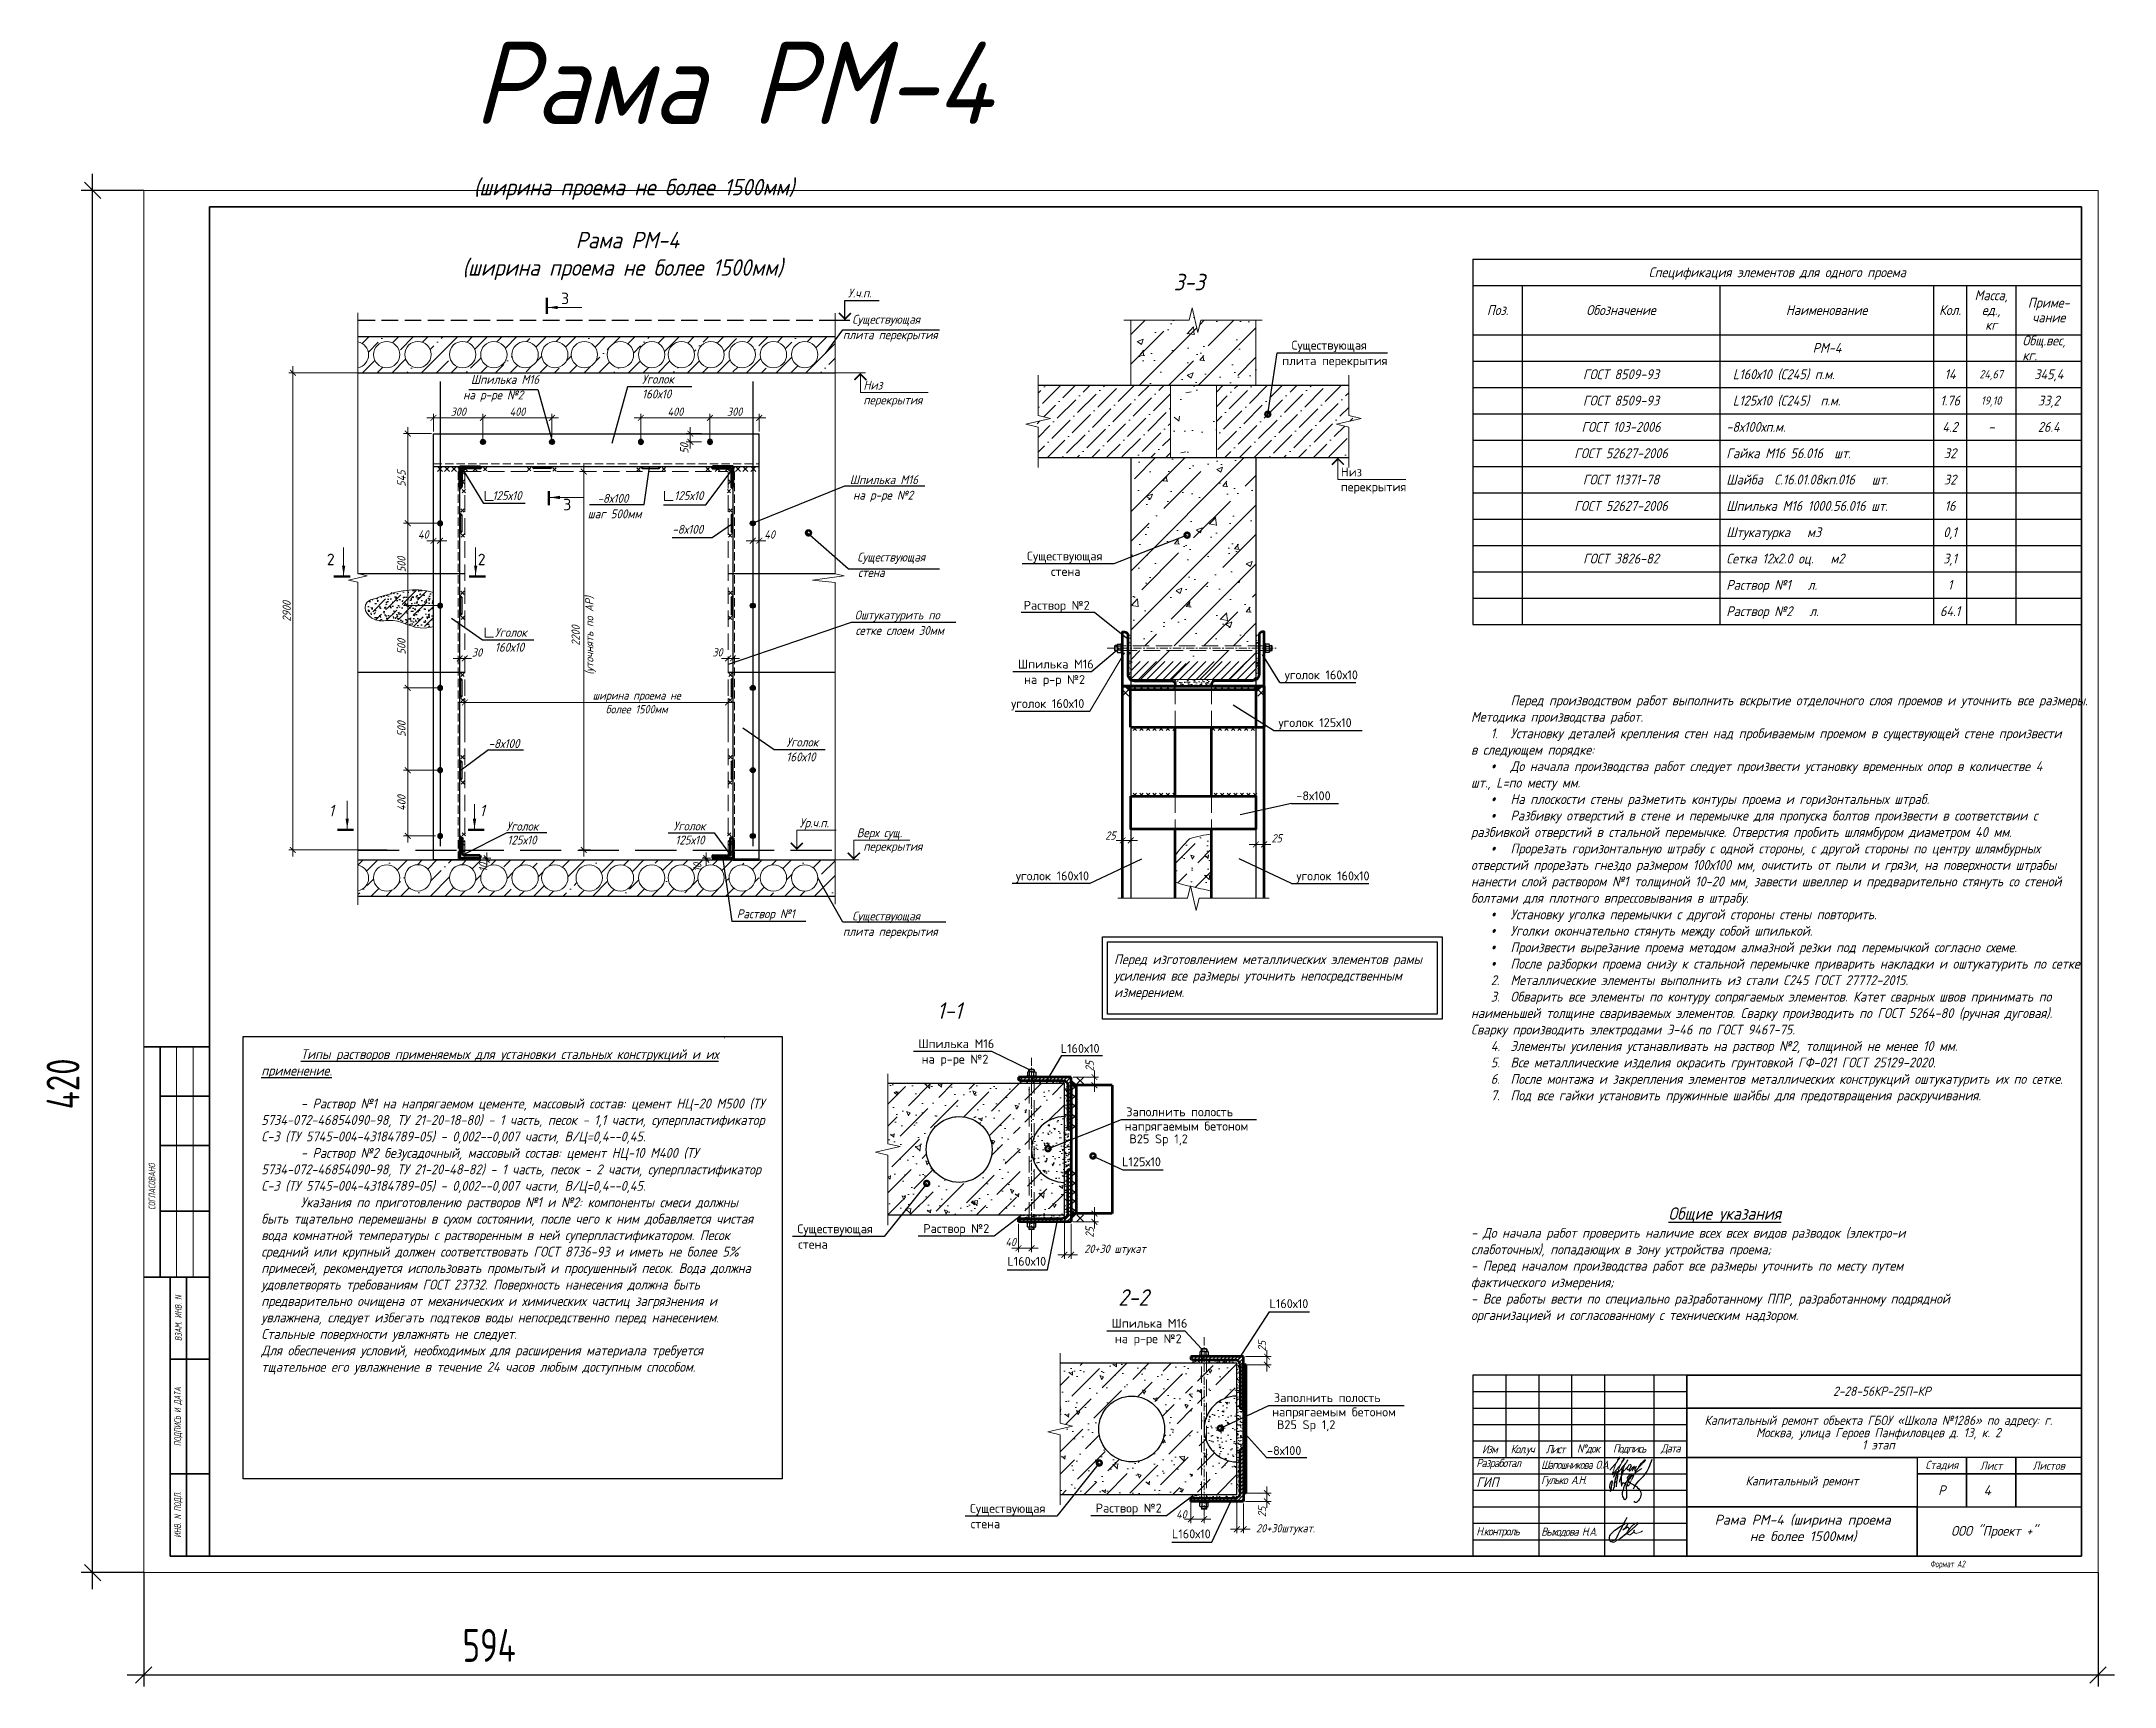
# Model space of a CAD drawing. Header units: millimetres. Extents: x 2058191 to 2089933, y 116142 to 208453.
# Drawn here: x 2069323 to 2081924, y 161041 to 171038 of the extents above; entities that cross this region are included whole.
import ezdxf
from ezdxf.enums import TextEntityAlignment as Align

# ---------------------------------------------------------------- set-up
doc = ezdxf.new("R2010")
doc.units = ezdxf.units.MM
for name, pattern in [('GOST2.303 4', [7, 5, -2, 0]), ('ГОСТ 2.303 4', [7, 5, -2, 0]), ('осеваяX2', [4, 2.5, -0.5, 0.5, -0.5])]:
    doc.linetypes.add(name, pattern=pattern)
doc.layers.get('Defpoints').update_dxf_attribs({"color": 255})
for name, color, linetype, lineweight in [('0. Оформление', 7, 'Continuous', 9), ('1Стены', 252, 'Continuous', 25), ('КР_РАЗМЕРЫ', 174, 'Continuous', 18), ('монолит', 176, 'Continuous', 50), ('Оси', 165, 'осеваяX2', 13), ('Осн. надпись', 7, 'Continuous', 25), ('Размер', 7, 'Continuous', 13), ('сварка', 156, 'Continuous', 9), ('Формат_текст', 7, 'Continuous', 25), ('Формат_текст @ 1', 7, 'Continuous', 25), ('штамп', 7, 'Continuous', 25), ('штрих', 8, 'Continuous', 5), ('штриховка кирпич', 42, 'Continuous', 5), ('Штрихока', 8, 'Continuous', 9)]:
    doc.layers.add(name, color=color, linetype=linetype, lineweight=lineweight)
doc.layers.add('CS_UNPLOTTED', color=254, linetype='Continuous', plot=False)
for name, color, linetype in [('VPORTS', 7, 'Continuous'), ('металл', 124, 'Continuous'), ('Подписи', 160, 'Continuous'), ('ПП_Оформление_подписи_ГИП_Гулько', 160, 'Continuous'), ('Текст', 7, 'Continuous'), ('Штриховка', 252, 'Continuous')]:
    doc.layers.add(name, color=color, linetype=linetype)
doc.styles.add('GOST', font='', dxfattribs={"width": 0.8, "oblique": 10})
doc.styles.add('GOST 2.304_new', font='isocpeur.ttf', dxfattribs={"width": 0.9, "oblique": 15})
doc.styles.add('БДА100', font='romand.shx', dxfattribs={"width": 0.7})
doc.styles.add('Юля', font='isocpeui.ttf', dxfattribs={"height": 2.8})
doc.styles.get('GOST').set_extended_font_data('GOST type A')
doc.dimstyles.new('SPDS', dxfattribs={"dimscale": 25, "dimtxt": 2.5, "dimasz": 1.77, "dimexe": 1.25, "dimexo": 0.625, "dimtad": 1, "dimdec": 0, "dimrnd": 0.001, "dimtxsty": 'GOST 2.304_new', "dimblk": 'ARCHTICK', "dimcen": 2.5, "dimdle": 2, "dimclrt": 256, "dimazin": 2, "dimtfac": 0.75, "dimtdec": 0, "dimtmove": 1, "dimatfit": 3, "dimfxl": 0, "dimtolj": 1, "dimlwd": 9, "dimlwe": 9, "dimarcsym": 0})
doc.dimstyles.new('SPDS 1_10', dxfattribs={"dimscale": 10, "dimtxt": 2.5, "dimasz": 1.77, "dimexe": 1.25, "dimexo": 0.625, "dimtad": 1, "dimdec": 0, "dimrnd": 0.001, "dimtxsty": 'GOST 2.304_new', "dimblk": 'ARCHTICK', "dimcen": 2.5, "dimdle": 2, "dimclrt": 256, "dimadec": 0, "dimazin": 2, "dimtfac": 0.75, "dimtdec": 0, "dimtmove": 1, "dimatfit": 3, "dimfxl": 0, "dimtolj": 1, "dimlwd": 9, "dimlwe": 9, "dimarcsym": 0})
doc.dimstyles.new('SPDS 1_20', dxfattribs={"dimscale": 20, "dimtxt": 2.5, "dimasz": 1.77, "dimexe": 1.25, "dimexo": 0.625, "dimtad": 1, "dimdec": 0, "dimrnd": 0.001, "dimtxsty": 'GOST 2.304_new', "dimblk": 'ARCHTICK', "dimcen": 2.5, "dimdle": 2, "dimclrt": 256, "dimadec": 0, "dimazin": 2, "dimtfac": 0.75, "dimtdec": 0, "dimtmove": 1, "dimatfit": 3, "dimfxl": 0, "dimtolj": 1, "dimlwd": 9, "dimlwe": 9, "dimarcsym": 0})
doc.dimstyles.new('БДА1', dxfattribs={"dimtxt": 2, "dimasz": 1, "dimexe": 0.7, "dimexo": 0, "dimgap": 0.8, "dimtad": 1, "dimdec": 0, "dimrnd": 1, "dimzin": 0, "dimdsep": 46, "dimtxsty": 'БДА100', "dimblk": 'OBLIQUE', "dimcen": 2, "dimdle": 1, "dimadec": 0, "dimazin": 0, "dimtfac": 1, "dimtdec": 0, "dimtmove": 1, "dimatfit": 3, "dimldrblk": 'NONE', "dimfxl": 0, "dimtolj": 1, "dimtzin": 0, "dimlwd": -1, "dimlwe": -1, "dimarcsym": 0})
pattern_1 = [(45, (2011718.77, 166942.45), (-89.80256, 89.80256), []), (45, (2011808.57, 166942.45), (-89.80256, 89.80256), [158.75, -31.75, 0, -31.75])]
pattern_2 = [(45, (-42280836.909, -1566171.512), (-5.6126600757, 5.6126600757), [])]
pattern_3 = [(45, (-42280550.557, -1565310.787), (-5.6126600757, 5.6126600757), [])]

msp = doc.modelspace()

# ---------------------------------------------------------------- texts
at = {"color": 0, "ltscale": 20, "char_height": 54, "width": 274.711, "attachment_point": 1, "style": 'GOST 2.304_new'}
for s, insert in [('\\pi30.49087;Уголок \\P\\pi30.342;160х10', (2072942.9, 169013.1)), ('Уголок 160х10', (2072078.8, 167474)), ('Уголок 160х10', (2073850.4, 166807.4))]:
    msp.add_mtext(s, dxfattribs=dict(at, insert=insert))
at = {"color": 0, "lineweight": -3, "ltscale": 0.071429, "char_height": 60, "attachment_point": 1, "style": 'Юля'}
for s, insert, width in [('\\pi78.64797;4', (2081049.3, 162263.7), 194.341), ('\\pi4.39324;Рама РМ-4 (ширина проема \\P\\pi217.91597;{\\A1;не более 1500мм})', (2079489.2, 162084.7), 1106.741)]:
    msp.add_mtext(s, dxfattribs=dict(at, insert=insert, width=width))
at = {"layer": 'Размер', "linetype": 'Continuous', "ltscale": 20, "style": 'GOST 2.304_new'}
for s, p in [('3', (2072481.1, 169441.6)), ('3', (2072494.2, 168189.1)), ('2', (2071057.6, 167855.5)), ('2', (2071974.7, 167855.5))]:
    msp.add_text(s, height=70, dxfattribs=at).set_placement(p)
at = {"layer": 'Размер', "linetype": 'Continuous', "ltscale": 20, "style": 'GOST 2.304_new', "oblique": 15, "width": 0.9}
for p in [(2071069, 166329.5), (2071986.1, 166329.5)]:
    msp.add_text('1', height=70, dxfattribs=at).set_placement(p)
at = {"layer": 'Текст', "linetype": 'Continuous', "ltscale": 20, "style": 'GOST 2.304_new', "oblique": 15, "width": 0.9}
for s, p in [('Спецификация элементов для одного проема', (2079874.3, 169635.8)), ('Масса,', (2081174.3, 169495.8)), ('Поз.', (2078174.3, 169405.8)), ('Обозначение', (2078924.3, 169405.8)), ('Наименование', (2080174.3, 169405.8)), ('Кол.', (2080924.3, 169405.8)), ('ед.,', (2081174.3, 169405.8)), ('Приме-', (2081524.3, 169450.8)), ('чание', (2081524.3, 169360.8)), ('кг', (2081174.3, 169315.8)), ('РМ-4', (2080176.8, 169175.8)), ('ГОСТ 8509-93', (2078924.3, 169015.8)), ('14', (2080924.3, 169015.8)), ('345,4', (2081524.3, 169015.8)), ('ГОСТ 8509-93', (2078924.3, 168855.8)), ('1.76', (2080924.3, 168855.8)), ('33,2', (2081524.3, 168855.8)), ('ГОСТ 103-2006', (2078924.3, 168695.8)), ('4.2', (2080924.3, 168695.8)), ('-', (2081174.3, 168695.8)), ('-', (2081176.8, 168695.8)), ('26.4', (2081524.3, 168695.8)), ('ГОСТ 52627-2006', (2078924.3, 168535.8)), ('32', (2080924.3, 168535.8)), ('ГОСТ 11371-78', (2078924.3, 168375.8)), ('32', (2080924.3, 168375.8)), ('ГОСТ 52627-2006', (2078924.3, 168215.8)), ('16', (2080924.3, 168215.8)), ('0,1', (2080924.3, 168055.8)), ('ГОСТ 3826-82', (2078924.3, 167895.8)), ('3,1', (2080924.3, 167895.8)), ('1', (2080924.3, 167735.8)), ('64.1', (2080924.3, 167575.8))]:
    msp.add_text(s, height=60, dxfattribs=at).set_placement(p, align=Align.MIDDLE_CENTER)
at = {"layer": 'Текст', "ltscale": 20, "style": 'GOST 2.304_new', "oblique": 15, "width": 0.9}
for s, p in [('У.ч.п.', (2074225.1, 169482.6)), ('Существующая', (2074250.8, 169322.8)), ('плита перекрытия', (2074194.3, 169228.8)), ('Шпилька М16', (2071933.1, 168957.3)), ('на р-ре №2', (2071885.9, 168863.3)), ('Низ', (2074318.9, 168922.6)), ('Шпилька М16', (2074236.2, 168347.9)), ('125х10', (2072063.8, 168251.5)), ('-8х100', (2072702.5, 168234.4)), ('125х10', (2073168.6, 168251.5)), ('на р-ре №2', (2074256, 168253.9)), ('шаг 500мм', (2072643.3, 168140.4)), ('-8х100', (2073157.2, 168046.6)), ('Существующая', (2074281.8, 167877.8)), ('стена', (2074286.3, 167783.8)), ('Оштукатурить по', (2074266.1, 167525.8)), ('сетке слоем 30мм', (2074270.9, 167431.8)), ('-8х100', (2072040.6, 166744.3)), ('Уголок', (2072148.6, 166242.2)), ('Уголок', (2073164.7, 166243.6)), ('Ур.ч.п.', (2073931.6, 166262.6)), ('Верх сущ.', (2074278.5, 166202.6)), ('125х10', (2072154.3, 166158.1)), ('125х10', (2073175.4, 166158.1)), ('Раствор №1', (2073549.2, 165710.1)), ('Существующая', (2074250.8, 165696.5)), ('плита перекрытия', (2074194.3, 165602.5))]:
    msp.add_text(s, height=54, dxfattribs=at).set_placement(p)
at = {"layer": 'Текст', "linetype": 'Continuous', "ltscale": 20, "style": 'GOST 2.304_new', "oblique": 15, "width": 0.9}
for s, p in [('Общ.вес, ', (2081364.3, 169220.8)), ('кг.', (2081364.3, 169130.8)), ('L160х10 (С245) п.м.', (2079603.9, 169015.8)), ('L125х10 (С245)  п.м.', (2079603.9, 168855.8)), ('-8х100хп.м.', (2079564.3, 168695.8)), ('Гайка М16 56.016  шт.', (2079564.3, 168535.8)), ('Шайба  С.16.01.08кп.016   шт.', (2079564.3, 168375.8)), ('Шпилька М16 1000.56.016 шт.', (2079564.3, 168215.8)), ('Штукатурка   м3', (2079564.3, 168055.8)), ('Сетка 12х2.0 оц.   м2', (2079564.3, 167895.8)), ('Раствор №1   л.', (2079564.3, 167735.8)), ('Раствор №2   л.', (2079564.3, 167575.8))]:
    msp.add_text(s, height=60, dxfattribs=at).set_placement(p, align=Align.MIDDLE_LEFT)
at = {"layer": 'Текст', "linetype": 'Continuous', "ltscale": 100, "style": 'GOST 2.304_new', "oblique": 15, "width": 0.9}
for s, p in [('24,67', (2081174.2, 169015.9)), ('19,10', (2081174.2, 168856))]:
    msp.add_text(s, height=49.97, dxfattribs=at).set_placement(p, align=Align.MIDDLE_CENTER)
at = {"layer": 'Текст', "ltscale": 20, "style": 'GOST 2.304_new', "oblique": 15, "width": 0.9}
for p in [(2074318.9, 168886.6), (2074318.9, 166174.2)]:
    msp.add_text('перекрытия', height=54, dxfattribs=at).set_placement(p, align=Align.TOP_LEFT)
at = {"layer": 'Текст', "lineweight": 30, "ltscale": 20, "char_height": 100, "attachment_point": 1, "style": 'GOST 2.304_new'}
for s, width, insert in [('\\pi756.73675;{\\H5x;Рама РМ-4 \\P\\pi1399.34583;}(ширина проема {\\A1;не более 1500мм})', 4841.423, (2071193.4, 171036.5)), ('\\pi1376.21212;Рама РМ-4 \\P\\pi687.64152;(ширина проема {\\A1;не более 1500мм})', 3418.014, (2071193.4, 169881.2))]:
    msp.add_mtext_dynamic_manual_height_columns(s, width=width, gutter_width=125, heights=[0], dxfattribs=dict(at, insert=insert))
at = {"layer": 'Текст', "ltscale": 20, "char_height": 60, "attachment_point": 1, "style": 'GOST 2.304_new'}
for s, width, gutter_width, heights, insert in [('       Перед производством работ выполнить вскрытие отделочного слоя проемов и уточнить все размеры. \\PМетодика производства работ.\\P\\pi120;1.^IУстановку деталей крепления стен над пробиваемым проемом в существующей стене произвести в следующем порядке: \\P{\\fSymbol|b0|i1|c2|p18;·^I}До начала производства работ следует произвести установку временных опор в количестве 4 шт., L=по месту мм. \\P{\\fSymbol|b0|i1|c2|p18;·^I}На плоскости стены разметить контуры проема и горизонтальных штраб. \\P{\\fSymbol|b0|i1|c2|p18;·^I}Разбивку отверстий в стене и перемычке для пропуска болтов произвести в соответствии с разбивкой отверстий в стальной перемычке. Отверстия пробить шлямбуром диаметром 40 мм. \\P{\\fSymbol|b0|i1|c2|p18;·^I}Прорезать горизонтальную штрабу с одной стороны, с другой стороны по центру шлямбурных отверстий прорезать гнездо размером 100х100 мм, очистить от пыли и грязи, на поверхности штрабы нанести слой раствором №1 толщиной 10-20 мм, завести швеллер и предварительно стянуть со стеной болтами для плотного впрессовывания в штрабу. \\P{\\fSymbol|b0|i1|c2|p18;·^I}Установку уголка перемычки с другой стороны стены повторить. \\P{\\fSymbol|b0|i1|c2|p18;·^I}Уголки окончательно стянуть между собой шпилькой. \\P{\\fSymbol|b0|i1|c2|p18;·^I}Произвести вырезание проема методом алмазной резки под перемычкой согласно схеме. \\P{\\fSymbol|b0|i1|c2|p18;·^I}После разборки проема снизу к стальной перемычке приварить накладки и оштукатурить по сетке. \\P2.^IМеталлические элементы выполнить из стали С245 ГОСТ 27772-2015. \\P3.^IОбварить все элементы по контуру сопрягаемых элементов. Катет сварных швов принимать по наименьшей толщине свариваемых элементов. Сварку производить по ГОСТ 5264-80 (ручная дуговая). Сварку производить электродами Э-46 по ГОСТ 9467-75.\\P4.^IЭлементы усиления устанавливать на раствор №2, толщиной не менее 10 мм. \\P5.^IВсе металлические изделия окрасить грунтовкой ГФ-021 ГОСТ 25129-2020. \\P6.^IПосле монтажа и закрепления элементов металлических конструкций оштукатурить их по сетке.\\P7.^IПод все гайки установить пружинные шайбы для предотвращения раскручивания. ', 3584.341, 1500, [4759.4], (2078012.4, 167063.9)), ('Перед изготовлением металлических элементов рамы усиления все размеры уточнить непосредственным измерением.', 1952.323, 125, [0], (2075842.7, 165490.9)), ('^I^I^I^I^I{\\H1.25x;\\LОбщие указания\\P}- До начала работ проверить наличие всех всех видов разводок (электро-и слаботочных), попадающих в зону устройства проема;\\P- Перед началом производства работ все размеры уточнить по месту путем фактического измерения;\\P- Все работы вести по специально разработанному ППР, разработанному подрядной организацией и согласованному с техническим надзором.', 2903.175, 125, [0], (2078012.5, 163953))]:
    msp.add_mtext_dynamic_manual_height_columns(s, width=width, gutter_width=gutter_width, heights=heights, dxfattribs=dict(at, insert=insert))
at = {"layer": 'Текст', "ltscale": 20, "insert": (2070659, 164913.9), "char_height": 60, "width": 3055.115, "attachment_point": 1, "style": 'GOST 2.304_new'}
msp.add_mtext('^I{\\LТипы растворов применяемых для установки стальных конструкций и их применение.\\P}\\P^I- Раствор №1 на напрягаемом цементе, массовый состав: цемент НЦ-20 М500 (ТУ 5734-072-46854090-98, ТУ 21-20-18-80) - 1 часть, песок - 1,1 части, суперпластификатор С-3 (ТУ 5745-004-43184789-05) - 0,002--0,007 части, В/Ц=0,4--0,45. \\P^I- Раствор №2 безусадочный, массовый состав: цемент НЦ-10 М400 (ТУ 5734-072-46854090-98, ТУ 21-20-48-82) - 1 часть, песок - 2 части, суперпластификатор С-3 (ТУ 5745-004-43184789-05) - 0,002--0,007 части, В/Ц=0,4--0,45.\\P^IУказания по приготовлению растворов №1 и №2: компоненты смеси должны быть тщательно перемешаны в сухом состоянии, после чего к ним добавляется чистая вода комнатной температуры с растворенным в ней суперпластификатором. Песок средний или крупный должен соответствовать ГОСТ 8736-93 и иметь не более 5% примесей, рекомендуется использовать промытый и просушенный песок. Вода должна удовлетворять требованиям ГОСТ 23732. Поверхность нанесения должна быть предварительно очищена от механических и химических частиц загрязнения и увлажнена, следует избегать подтеков воды непосредственно перед нанесением. Стальные поверхности увлажнять не следует.\\PДля обеспечения условий, необходимых для расширения материала требуется тщательное его увлажнение в течение 24 часов любым доступным способом.', dxfattribs=at)

# ---------------------------------------------------------------- blocks, each defined once
blk = doc.blocks.new('_Oblique')
at = {"color": 0, "linetype": 'ByBlock', "lineweight": -2}
blk.add_line((-0.5, -0.5), (0.5, 0.5), dxfattribs=at)
blk = doc.blocks.new('*D9')
at = {"layer": 'Defpoints', "color": 0, "transparency": 16777216}
for p, q in [((0, 0), (0, -34.62)), ((594, 0), (594, -34.62)), ((-5, -31.12), (599, -31.12))]:
    blk.add_line(p, q, dxfattribs=at)
for p in [(0, 0), (594, 0), (594, -31.12)]:
    blk.add_point(p, dxfattribs=at)
at = {"layer": 'Defpoints', "color": 0, "transparency": 16777216, "xscale": 5, "yscale": 5, "zscale": 5, "rotation": 180}
blk.add_blockref('_Oblique', (0, -31.12), dxfattribs=at)
at = {"layer": 'Defpoints', "color": 0, "transparency": 16777216, "xscale": 5, "yscale": 5, "zscale": 5}
blk.add_blockref('_Oblique', (594, -31.12), dxfattribs=at)
at = {"layer": 'Defpoints', "color": 0, "lineweight": 0, "transparency": 16777216, "insert": (105, -22.12), "char_height": 10, "attachment_point": 5, "style": 'БДА100'}
blk.add_mtext('\\A1;594', dxfattribs=at)
blk = doc.blocks.new('_None')
blk = doc.blocks.new('*D10')
at = {"layer": 'Defpoints', "color": 0, "transparency": 16777216}
for p, q in [((-15.52, -5), (-15.52, 425)), ((0, 420), (-19.02, 420)), ((0, 0), (-19.02, 0))]:
    blk.add_line(p, q, dxfattribs=at)
for p in [(-15.52, 420), (0, 420), (0, 0)]:
    blk.add_point(p, dxfattribs=at)
at = {"layer": 'Defpoints', "color": 0, "transparency": 16777216, "xscale": 5, "yscale": 5, "zscale": 5}
for p, rotation in [((-15.52, 420), 90), ((-15.52, 0), 270)]:
    blk.add_blockref('_Oblique', p, dxfattribs=dict(at, rotation=rotation))
at = {"layer": 'Defpoints', "color": 0, "lineweight": 0, "transparency": 16777216, "insert": (-24.52, 148.5), "char_height": 10, "attachment_point": 5, "rotation": 90, "style": 'БДА100'}
blk.add_mtext('\\A1;420', dxfattribs=at)
blk = doc.blocks.new('_ArchTick')
at = {"color": 0, "linetype": 'ByBlock', "const_width": 0.15}
blk.add_lwpolyline([(-0.5, -0.5), (0.5, 0.5)], dxfattribs=at)
blk = doc.blocks.new('*D96')
at = {"layer": 'Defpoints', "color": 0, "lineweight": 20, "ltscale": 20, "transparency": 16777216}
for p in [(2071866, 167312), (2071866, 167289), (2071896, 167312)]:
    blk.add_point(p, dxfattribs=at)
at = {"layer": 'Размер', "color": 0, "lineweight": 9, "ltscale": 20, "transparency": 16777216}
for p, q in [((2071936, 167289), (2071826, 167289)), ((2071866, 167300), (2071866, 167264)), ((2071896, 167300), (2071896, 167264))]:
    blk.add_line(p, q, dxfattribs=at)
at = {"layer": 'Размер', "color": 0, "lineweight": 9, "ltscale": 20, "transparency": 16777216, "xscale": 35.4, "yscale": 35.4, "zscale": 35.4}
for p, rotation in [((2071866, 167289), 179.9999999995553), ((2071896, 167289), 359.9999999995553)]:
    blk.add_blockref('_ArchTick', p, dxfattribs=dict(at, rotation=rotation))
at = {"layer": 'Размер', "ltscale": 20, "transparency": 16777216, "insert": (2071970, 167325), "char_height": 50, "attachment_point": 5, "style": 'GOST 2.304_new'}
blk.add_mtext('\\A1;30', dxfattribs=at)
blk = doc.blocks.new('свар')
at = {"layer": 'сварка', "color": 0, "linetype": 'Continuous', "ltscale": 10}
for p, q in [((10, 10), (-10, -10)), ((-10, 10), (10, -10))]:
    blk.add_line(p, q, dxfattribs=at)
blk = doc.blocks.new('*D97')
at = {"color": 0, "lineweight": 9, "ltscale": 20, "transparency": 16777216}
for p, q in [((2073456, 167289), (2073566, 167289)), ((2073496, 167300), (2073496, 167264)), ((2073526, 167300), (2073526, 167264))]:
    blk.add_line(p, q, dxfattribs=at)
at = {"layer": 'Defpoints', "color": 0, "lineweight": 20, "ltscale": 20, "transparency": 16777216}
for p in [(2073496, 167312), (2073526, 167312), (2073526, 167289)]:
    blk.add_point(p, dxfattribs=at)
at = {"color": 0, "lineweight": 9, "ltscale": 20, "transparency": 16777216, "xscale": 35.4, "yscale": 35.4, "zscale": 35.4, "rotation": 180}
blk.add_blockref('_ArchTick', (2073496, 167289), dxfattribs=at)
at = {"color": 0, "lineweight": 9, "ltscale": 20, "transparency": 16777216, "xscale": 35.4, "yscale": 35.4, "zscale": 35.4}
blk.add_blockref('_ArchTick', (2073526, 167289), dxfattribs=at)
at = {"ltscale": 20, "transparency": 16777216, "insert": (2073432, 167326), "char_height": 50, "attachment_point": 5, "style": 'GOST 2.304_new'}
blk.add_mtext('\\A1;30', dxfattribs=at)
blk = doc.blocks.new('*D86')
at = {"layer": 'Defpoints', "color": 0, "lineweight": 20, "ltscale": 20, "transparency": 16777216}
for p in [(2073646, 168093), (2073686, 168095), (2073686, 168004)]:
    blk.add_point(p, dxfattribs=at)
at = {"layer": 'Размер', "color": 0, "lineweight": 9, "ltscale": 20, "transparency": 16777216}
for p, q in [((2073606, 168004), (2073726, 168004)), ((2073646, 168080), (2073646, 167979)), ((2073686, 168082), (2073686, 167979))]:
    blk.add_line(p, q, dxfattribs=at)
at = {"layer": 'Размер', "color": 0, "lineweight": 9, "ltscale": 20, "transparency": 16777216, "xscale": 35.4, "yscale": 35.4, "zscale": 35.4, "rotation": 180}
blk.add_blockref('_ArchTick', (2073646, 168004), dxfattribs=at)
at = {"layer": 'Размер', "color": 0, "lineweight": 9, "ltscale": 20, "transparency": 16777216, "xscale": 35.4, "yscale": 35.4, "zscale": 35.4}
blk.add_blockref('_ArchTick', (2073686, 168004), dxfattribs=at)
at = {"layer": 'Размер', "ltscale": 20, "transparency": 16777216, "insert": (2073749, 168042), "char_height": 50, "attachment_point": 5, "style": 'GOST 2.304_new'}
blk.add_mtext('\\A1;40', dxfattribs=at)
blk = doc.blocks.new('*D87')
at = {"layer": 'CS_UNPLOTTED', "color": 0, "lineweight": 9, "ltscale": 20, "transparency": 16777216}
for p, q in [((2071424, 169025), (2070826, 169025)), ((2070851, 169065), (2070851, 166085)), ((2071424, 166125), (2070826, 166125))]:
    blk.add_line(p, q, dxfattribs=at)
at = {"layer": 'Defpoints', "color": 0, "lineweight": 20, "ltscale": 20, "transparency": 16777216}
for p in [(2071437, 169025), (2070851, 166125), (2071437, 166125)]:
    blk.add_point(p, dxfattribs=at)
at = {"layer": 'CS_UNPLOTTED', "color": 0, "lineweight": 9, "ltscale": 20, "transparency": 16777216, "xscale": 35.4, "yscale": 35.4, "zscale": 35.4}
for p, rotation in [((2070851, 169025), 90), ((2070851, 166125), 270)]:
    blk.add_blockref('_ArchTick', p, dxfattribs=dict(at, rotation=rotation))
at = {"layer": 'CS_UNPLOTTED', "ltscale": 20, "transparency": 16777216, "insert": (2070813, 167575), "char_height": 50, "attachment_point": 5, "rotation": 90, "style": 'GOST 2.304_new'}
blk.add_mtext('\\A1;2900', dxfattribs=at)
blk = doc.blocks.new('м16')
at = {"layer": 'металл', "lineweight": 30, "ltscale": 20}
for p, q in [((-11, 6), (0, 13)), ((-11, -6), (-11, 6)), ((0, 13), (11, 6)), ((11, 6), (11, -6)), ((0, -13), (-11, -6)), ((11, -6), (0, -13))]:
    blk.add_line(p, q, dxfattribs=at)
blk.add_circle((0, 0), 15, dxfattribs=at)
for radius, start, end in [(10.4, 0, 180), (10.4, 180, 0), (6.92, 0, 180), (6.92, 180, 0)]:
    blk.add_arc((0, 0), radius, start, end, dxfattribs=at)
at = {"layer": 'металл', "linetype": 'Continuous', "lineweight": 25, "ltscale": 20}
blk.add_arc((0, 0), 8, 255, 165, dxfattribs=at)
at = {"layer": 'Оси', "ltscale": 20}
for p, q in [((17, 0), (-17, 0)), ((0, 17), (0, -17))]:
    blk.add_line(p, q, dxfattribs=at)
blk = doc.blocks.new('*D88')
at = {"color": 0, "lineweight": 9, "ltscale": 20, "transparency": 16777216}
for p, q in [((2071744, 168110), (2071524, 168110)), ((2071549, 168150), (2071549, 167570)), ((2071744, 167610), (2071524, 167610))]:
    blk.add_line(p, q, dxfattribs=at)
at = {"layer": 'Defpoints', "color": 0, "lineweight": 20, "ltscale": 20, "transparency": 16777216}
for p in [(2071756, 168110), (2071549, 167610), (2071756, 167610)]:
    blk.add_point(p, dxfattribs=at)
at = {"color": 0, "lineweight": 9, "ltscale": 20, "transparency": 16777216, "xscale": 35.4, "yscale": 35.4, "zscale": 35.4}
for p, rotation in [((2071549, 168110), 90), ((2071549, 167610), 270)]:
    blk.add_blockref('_ArchTick', p, dxfattribs=dict(at, rotation=rotation))
at = {"ltscale": 20, "transparency": 16777216, "insert": (2071511, 167860), "char_height": 50, "attachment_point": 5, "rotation": 90, "style": 'GOST 2.304_new'}
blk.add_mtext('\\A1;500', dxfattribs=at)
blk = doc.blocks.new('*D89')
at = {"color": 0, "lineweight": 9, "ltscale": 20, "transparency": 16777216}
for p, q in [((2071744, 167610), (2071524, 167610)), ((2071549, 167650), (2071549, 167070)), ((2071744, 167110), (2071524, 167110))]:
    blk.add_line(p, q, dxfattribs=at)
at = {"layer": 'Defpoints', "color": 0, "lineweight": 20, "ltscale": 20, "transparency": 16777216}
for p in [(2071756, 167610), (2071549, 167110), (2071756, 167110)]:
    blk.add_point(p, dxfattribs=at)
at = {"color": 0, "lineweight": 9, "ltscale": 20, "transparency": 16777216, "xscale": 35.4, "yscale": 35.4, "zscale": 35.4}
for p, rotation in [((2071549, 167610), 90), ((2071549, 167110), 270)]:
    blk.add_blockref('_ArchTick', p, dxfattribs=dict(at, rotation=rotation))
at = {"ltscale": 20, "transparency": 16777216, "insert": (2071511, 167360), "char_height": 50, "attachment_point": 5, "rotation": 90, "style": 'GOST 2.304_new'}
blk.add_mtext('\\A1;500', dxfattribs=at)
blk = doc.blocks.new('*D90')
at = {"color": 0, "lineweight": 9, "ltscale": 20, "transparency": 16777216}
for p, q in [((2071744, 167110), (2071524, 167110)), ((2071549, 167150), (2071549, 166570)), ((2071744, 166610), (2071524, 166610))]:
    blk.add_line(p, q, dxfattribs=at)
at = {"layer": 'Defpoints', "color": 0, "lineweight": 20, "ltscale": 20, "transparency": 16777216}
for p in [(2071756, 167110), (2071549, 166610), (2071756, 166610)]:
    blk.add_point(p, dxfattribs=at)
at = {"color": 0, "lineweight": 9, "ltscale": 20, "transparency": 16777216, "xscale": 35.4, "yscale": 35.4, "zscale": 35.4}
for p, rotation in [((2071549, 167110), 90), ((2071549, 166610), 270)]:
    blk.add_blockref('_ArchTick', p, dxfattribs=dict(at, rotation=rotation))
at = {"ltscale": 20, "transparency": 16777216, "insert": (2071511, 166860), "char_height": 50, "attachment_point": 5, "rotation": 90, "style": 'GOST 2.304_new'}
blk.add_mtext('\\A1;500', dxfattribs=at)
blk = doc.blocks.new('*D91')
at = {"layer": 'Defpoints', "color": 0, "lineweight": 20, "ltscale": 20, "transparency": 16777216}
for p in [(2071706, 168095), (2071706, 168004), (2071746, 168093)]:
    blk.add_point(p, dxfattribs=at)
at = {"layer": 'Размер', "color": 0, "lineweight": 9, "ltscale": 20, "transparency": 16777216}
for p, q in [((2071786, 168004), (2071666, 168004)), ((2071706, 168082), (2071706, 167979)), ((2071746, 168080), (2071746, 167979))]:
    blk.add_line(p, q, dxfattribs=at)
at = {"layer": 'Размер', "color": 0, "lineweight": 9, "ltscale": 20, "transparency": 16777216, "xscale": 35.4, "yscale": 35.4, "zscale": 35.4, "rotation": 180}
blk.add_blockref('_ArchTick', (2071706, 168004), dxfattribs=at)
at = {"layer": 'Размер', "color": 0, "lineweight": 9, "ltscale": 20, "transparency": 16777216, "xscale": 35.4, "yscale": 35.4, "zscale": 35.4}
blk.add_blockref('_ArchTick', (2071746, 168004), dxfattribs=at)
at = {"layer": 'Размер', "ltscale": 20, "transparency": 16777216, "insert": (2071644, 168042), "char_height": 50, "attachment_point": 5, "style": 'GOST 2.304_new'}
blk.add_mtext('\\A1;40', dxfattribs=at)
blk = doc.blocks.new('*D98')
at = {"color": 0, "lineweight": 9, "ltscale": 20, "transparency": 16777216}
for p, q in [((2072029, 166075), (2072029, 166110)), ((2072004, 166075), (2072054, 166075)), ((2072004, 166065), (2072054, 166065)), ((2072029, 166075), (2072029, 166065)), ((2072029, 166065), (2072029, 166029))]:
    blk.add_line(p, q, dxfattribs=at)
at = {"layer": 'Defpoints', "color": 0, "lineweight": 20, "ltscale": 20, "transparency": 16777216}
for p in [(2071991, 166075), (2071991, 166065), (2072029, 166065)]:
    blk.add_point(p, dxfattribs=at)
at = {"color": 0, "lineweight": 9, "ltscale": 20, "transparency": 16777216, "xscale": 35.4, "yscale": 35.4, "zscale": 35.4}
for p, rotation in [((2072029, 166075), 270), ((2072029, 166065), 90)]:
    blk.add_blockref('_ArchTick', p, dxfattribs=dict(at, rotation=rotation))
at = {"ltscale": 20, "transparency": 16777216, "insert": (2072008, 166019), "char_height": 50, "attachment_point": 5, "rotation": 90, "style": 'GOST 2.304_new'}
blk.add_mtext('\\A1;10', dxfattribs=at)
blk = doc.blocks.new('*D99')
at = {"color": 0, "lineweight": 9, "ltscale": 20, "transparency": 16777216}
for p, q in [((2071621, 166610), (2071524, 166610)), ((2071549, 166650), (2071549, 166170)), ((2071717, 166210), (2071524, 166210))]:
    blk.add_line(p, q, dxfattribs=at)
at = {"layer": 'Defpoints', "color": 0, "lineweight": 20, "ltscale": 20, "transparency": 16777216}
for p in [(2071634, 166610), (2071549, 166210), (2071729, 166210)]:
    blk.add_point(p, dxfattribs=at)
at = {"color": 0, "lineweight": 9, "ltscale": 20, "transparency": 16777216, "xscale": 35.4, "yscale": 35.4, "zscale": 35.4}
for p, rotation in [((2071549, 166610), 90), ((2071549, 166210), 270)]:
    blk.add_blockref('_ArchTick', p, dxfattribs=dict(at, rotation=rotation))
at = {"ltscale": 20, "transparency": 16777216, "insert": (2071511, 166410), "char_height": 50, "attachment_point": 5, "rotation": 90, "style": 'GOST 2.304_new'}
blk.add_mtext('\\A1;400', dxfattribs=at)
blk = doc.blocks.new('*D100')
at = {"color": 0, "lineweight": 9, "ltscale": 20, "transparency": 16777216}
for p, q in [((2073364, 166075), (2073364, 166110)), ((2073389, 166075), (2073339, 166075)), ((2073389, 166065), (2073339, 166065)), ((2073364, 166075), (2073364, 166065)), ((2073364, 166065), (2073364, 166029))]:
    blk.add_line(p, q, dxfattribs=at)
at = {"layer": 'Defpoints', "color": 0, "lineweight": 20, "ltscale": 20, "transparency": 16777216}
for p in [(2073364, 166065), (2073401, 166075), (2073401, 166065)]:
    blk.add_point(p, dxfattribs=at)
at = {"color": 0, "lineweight": 9, "ltscale": 20, "transparency": 16777216, "xscale": 35.4, "yscale": 35.4, "zscale": 35.4}
for p, rotation in [((2073364, 166075), 270), ((2073364, 166065), 90)]:
    blk.add_blockref('_ArchTick', p, dxfattribs=dict(at, rotation=rotation))
at = {"ltscale": 20, "transparency": 16777216, "insert": (2073310, 166019), "char_height": 50, "attachment_point": 5, "rotation": 90, "style": 'GOST 2.304_new'}
blk.add_mtext('\\A1;10', dxfattribs=at)
blk = doc.blocks.new('*D101')
at = {"color": 0, "lineweight": 9, "ltscale": 20, "transparency": 16777216}
for p, q in [((2071666, 168751), (2072046, 168751)), ((2071706, 168667), (2071706, 168776)), ((2072006, 168617), (2072006, 168776))]:
    blk.add_line(p, q, dxfattribs=at)
at = {"layer": 'Defpoints', "color": 0, "lineweight": 20, "ltscale": 20, "transparency": 16777216}
for p in [(2072006, 168751), (2071706, 168655), (2072006, 168605)]:
    blk.add_point(p, dxfattribs=at)
at = {"color": 0, "lineweight": 9, "ltscale": 20, "transparency": 16777216, "xscale": 35.4, "yscale": 35.4, "zscale": 35.4, "rotation": 180}
blk.add_blockref('_ArchTick', (2071706, 168751), dxfattribs=at)
at = {"color": 0, "lineweight": 9, "ltscale": 20, "transparency": 16777216, "xscale": 35.4, "yscale": 35.4, "zscale": 35.4}
blk.add_blockref('_ArchTick', (2072006, 168751), dxfattribs=at)
at = {"ltscale": 20, "transparency": 16777216, "insert": (2071856, 168788), "char_height": 50, "attachment_point": 5, "style": 'GOST 2.304_new'}
blk.add_mtext('\\A1;300', dxfattribs=at)
blk = doc.blocks.new('*D102')
at = {"color": 0, "lineweight": 9, "ltscale": 20, "transparency": 16777216}
for p, q in [((2072466, 168751), (2071966, 168751)), ((2072006, 168645), (2072006, 168776)), ((2072426, 168634), (2072426, 168776))]:
    blk.add_line(p, q, dxfattribs=at)
at = {"layer": 'Defpoints', "color": 0, "lineweight": 20, "ltscale": 20, "transparency": 16777216}
for p in [(2072006, 168751), (2072006, 168633), (2072426, 168622)]:
    blk.add_point(p, dxfattribs=at)
at = {"color": 0, "lineweight": 9, "ltscale": 20, "transparency": 16777216, "xscale": 35.4, "yscale": 35.4, "zscale": 35.4, "rotation": 180}
blk.add_blockref('_ArchTick', (2072006, 168751), dxfattribs=at)
at = {"color": 0, "lineweight": 9, "ltscale": 20, "transparency": 16777216, "xscale": 35.4, "yscale": 35.4, "zscale": 35.4}
blk.add_blockref('_ArchTick', (2072426, 168751), dxfattribs=at)
at = {"ltscale": 20, "transparency": 16777216, "insert": (2072216, 168788), "char_height": 50, "attachment_point": 5, "style": 'GOST 2.304_new'}
blk.add_mtext('\\A1;400', dxfattribs=at)
blk = doc.blocks.new('*D103')
at = {"color": 0, "lineweight": 9, "ltscale": 20, "transparency": 16777216}
for p, q in [((2071694, 168655), (2071524, 168655)), ((2071549, 168070), (2071549, 168695)), ((2071734, 168110), (2071524, 168110))]:
    blk.add_line(p, q, dxfattribs=at)
at = {"layer": 'Defpoints', "color": 0, "lineweight": 20, "ltscale": 20, "transparency": 16777216}
for p in [(2071549, 168655), (2071706, 168655), (2071746, 168110)]:
    blk.add_point(p, dxfattribs=at)
at = {"color": 0, "lineweight": 9, "ltscale": 20, "transparency": 16777216, "xscale": 35.4, "yscale": 35.4, "zscale": 35.4}
for p, rotation in [((2071549, 168655), 90), ((2071549, 168110), 270)]:
    blk.add_blockref('_ArchTick', p, dxfattribs=dict(at, rotation=rotation))
at = {"ltscale": 20, "transparency": 16777216, "insert": (2071511, 168382), "char_height": 50, "attachment_point": 5, "rotation": 90, "style": 'GOST 2.304_new'}
blk.add_mtext('\\A1;545', dxfattribs=at)
blk = doc.blocks.new('*D104')
at = {"color": 0, "lineweight": 9, "ltscale": 20, "transparency": 16777216}
for p, q in [((2072926, 168751), (2073426, 168751)), ((2072966, 168617), (2072966, 168776)), ((2073386, 168624), (2073386, 168776))]:
    blk.add_line(p, q, dxfattribs=at)
at = {"layer": 'Defpoints', "color": 0, "lineweight": 20, "ltscale": 20, "transparency": 16777216}
for p in [(2073386, 168751), (2073386, 168612), (2072966, 168605)]:
    blk.add_point(p, dxfattribs=at)
at = {"color": 0, "lineweight": 9, "ltscale": 20, "transparency": 16777216, "xscale": 35.4, "yscale": 35.4, "zscale": 35.4, "rotation": 180}
blk.add_blockref('_ArchTick', (2072966, 168751), dxfattribs=at)
at = {"color": 0, "lineweight": 9, "ltscale": 20, "transparency": 16777216, "xscale": 35.4, "yscale": 35.4, "zscale": 35.4}
blk.add_blockref('_ArchTick', (2073386, 168751), dxfattribs=at)
at = {"ltscale": 20, "transparency": 16777216, "insert": (2073176, 168788), "char_height": 50, "attachment_point": 5, "style": 'GOST 2.304_new'}
blk.add_mtext('\\A1;400', dxfattribs=at)
blk = doc.blocks.new('*D105')
at = {"color": 0, "lineweight": 9, "ltscale": 20, "transparency": 16777216}
for p, q in [((2073346, 168751), (2073726, 168751)), ((2073386, 168624), (2073386, 168776)), ((2073686, 168667), (2073686, 168776))]:
    blk.add_line(p, q, dxfattribs=at)
at = {"layer": 'Defpoints', "color": 0, "lineweight": 20, "ltscale": 20, "transparency": 16777216}
for p in [(2073686, 168751), (2073386, 168612), (2073686, 168655)]:
    blk.add_point(p, dxfattribs=at)
at = {"color": 0, "lineweight": 9, "ltscale": 20, "transparency": 16777216, "xscale": 35.4, "yscale": 35.4, "zscale": 35.4, "rotation": 180}
blk.add_blockref('_ArchTick', (2073386, 168751), dxfattribs=at)
at = {"color": 0, "lineweight": 9, "ltscale": 20, "transparency": 16777216, "xscale": 35.4, "yscale": 35.4, "zscale": 35.4}
blk.add_blockref('_ArchTick', (2073686, 168751), dxfattribs=at)
at = {"ltscale": 20, "transparency": 16777216, "insert": (2073536, 168788), "char_height": 50, "attachment_point": 5, "style": 'GOST 2.304_new'}
blk.add_mtext('\\A1;300', dxfattribs=at)
blk = doc.blocks.new('*D106')
at = {"color": 0, "lineweight": 9, "ltscale": 20, "transparency": 16777216}
for p, q in [((2071856, 167021), (2073536, 167021)), ((2071896, 166822), (2071896, 167046)), ((2073496, 166822), (2073496, 167046))]:
    blk.add_line(p, q, dxfattribs=at)
at = {"layer": 'Defpoints', "color": 0, "lineweight": 20, "ltscale": 20, "transparency": 16777216}
for p in [(2073496, 167021), (2071896, 166809), (2073496, 166809)]:
    blk.add_point(p, dxfattribs=at)
at = {"color": 0, "lineweight": 9, "ltscale": 20, "transparency": 16777216, "xscale": 35.4, "yscale": 35.4, "zscale": 35.4, "rotation": 180}
blk.add_blockref('_ArchTick', (2071896, 167021), dxfattribs=at)
at = {"color": 0, "lineweight": 9, "ltscale": 20, "transparency": 16777216, "xscale": 35.4, "yscale": 35.4, "zscale": 35.4}
blk.add_blockref('_ArchTick', (2073496, 167021), dxfattribs=at)
at = {"ltscale": 20, "transparency": 16777216, "insert": (2072941, 167022), "char_height": 50, "width": 621.41, "attachment_point": 5, "style": 'GOST 2.304_new'}
blk.add_mtext('\\A1;ширина проема не более 1500мм', dxfattribs=at)
blk = doc.blocks.new('*D60')
at = {"layer": 'Defpoints', "color": 0, "ltscale": 10, "transparency": 16777216}
for p in [(383, -779.1), (383, -859.1), (423, -820.5)]:
    blk.add_point(p, dxfattribs=at)
at = {"layer": 'Размер', "color": 0, "lineweight": 9, "ltscale": 10, "transparency": 16777216}
for p, q in [((383, -785.3), (383, -871.6)), ((443, -859.1), (363, -859.1)), ((423, -826.7), (423, -871.6))]:
    blk.add_line(p, q, dxfattribs=at)
at = {"layer": 'Размер', "color": 0, "lineweight": 9, "ltscale": 10, "transparency": 16777216, "xscale": 17.7, "yscale": 17.7, "zscale": 17.7, "rotation": 180}
blk.add_blockref('_ArchTick', (383, -859.1), dxfattribs=at)
at = {"layer": 'Размер', "color": 0, "lineweight": 9, "ltscale": 10, "transparency": 16777216, "xscale": 17.7, "yscale": 17.7, "zscale": 17.7}
blk.add_blockref('_ArchTick', (423, -859.1), dxfattribs=at)
at = {"layer": 'Размер', "ltscale": 10, "transparency": 16777216, "insert": (359.4, -840.4), "char_height": 25, "attachment_point": 5, "style": 'GOST 2.304_new'}
blk.add_mtext('\\A1;40', dxfattribs=at)
blk = doc.blocks.new('*D56')
at = {"layer": 'Defpoints', "color": 0, "ltscale": 20, "transparency": 16777216}
for p in [(543, -339.1), (543, -364.1), (614, -339.1)]:
    blk.add_point(p, dxfattribs=at)
at = {"layer": 'Размер', "color": 0, "lineweight": 9, "ltscale": 20, "transparency": 16777216}
for p, q in [((549.3, -339.1), (626.5, -339.1)), ((549.3, -364.1), (626.5, -364.1)), ((614, -384.1), (614, -319.1))]:
    blk.add_line(p, q, dxfattribs=at)
at = {"layer": 'Размер', "color": 0, "lineweight": 9, "ltscale": 20, "transparency": 16777216, "xscale": 17.7, "yscale": 17.7, "zscale": 17.7}
for p, rotation in [((614, -339.1), 90), ((614, -364.1), 270)]:
    blk.add_blockref('_ArchTick', p, dxfattribs=dict(at, rotation=rotation))
at = {"layer": 'Размер', "ltscale": 20, "transparency": 16777216, "insert": (599.2, -305.9), "char_height": 25, "attachment_point": 5, "rotation": 90, "style": 'GOST 2.304_new'}
blk.add_mtext('\\A1;25', dxfattribs=at)
blk = doc.blocks.new('*D18')
at = {"layer": 'Defpoints', "color": 0, "ltscale": 20, "transparency": 16777216}
for p in [(543, -754.1), (543, -779.1), (614, -779.1)]:
    blk.add_point(p, dxfattribs=at)
at = {"layer": 'Размер', "color": 0, "lineweight": 9, "ltscale": 20, "transparency": 16777216}
for p, q in [((549.3, -754.1), (626.5, -754.1)), ((614, -734.1), (614, -799.1)), ((549.3, -779.1), (626.5, -779.1))]:
    blk.add_line(p, q, dxfattribs=at)
at = {"layer": 'Размер', "color": 0, "lineweight": 9, "ltscale": 20, "transparency": 16777216, "xscale": 17.7, "yscale": 17.7, "zscale": 17.7}
for p, rotation in [((614, -754.1), 90), ((614, -779.1), 270)]:
    blk.add_blockref('_ArchTick', p, dxfattribs=dict(at, rotation=rotation))
at = {"layer": 'Размер', "ltscale": 20, "transparency": 16777216, "insert": (599.2, -811), "char_height": 25, "attachment_point": 5, "rotation": 90, "style": 'GOST 2.304_new'}
blk.add_mtext('\\A1;25', dxfattribs=at)
blk = doc.blocks.new('*D61')
at = {"color": 0, "lineweight": 9, "ltscale": 100, "transparency": 16777216}
for p, q in [((523, -765.3), (523, -891.3)), ((543, -785.3), (543, -891.3)), ((503, -878.8), (563, -878.8))]:
    blk.add_line(p, q, dxfattribs=at)
at = {"layer": 'Defpoints', "color": 0, "ltscale": 100, "transparency": 16777216}
for p in [(523, -759.1), (543, -779.1), (543, -878.8)]:
    blk.add_point(p, dxfattribs=at)
at = {"color": 0, "lineweight": 9, "ltscale": 100, "transparency": 16777216, "xscale": 17.7, "yscale": 17.7, "zscale": 17.7, "rotation": 180}
blk.add_blockref('_ArchTick', (523, -878.8), dxfattribs=at)
at = {"color": 0, "lineweight": 9, "ltscale": 100, "transparency": 16777216, "xscale": 17.7, "yscale": 17.7, "zscale": 17.7}
blk.add_blockref('_ArchTick', (543, -878.8), dxfattribs=at)
at = {"ltscale": 100, "transparency": 16777216, "insert": (676.5, -864.4), "char_height": 25, "width": 317.422, "attachment_point": 5, "style": 'GOST 2.304_new'}
blk.add_mtext('\\A1;20+30 штукат', dxfattribs=at)
blk = doc.blocks.new('*D62')
at = {"layer": 'Defpoints', "color": 0, "ltscale": 10, "transparency": 16777216}
for p in [(669.4, 86.4), (669.4, 27.9), (709.4, 40.3)]:
    blk.add_point(p, dxfattribs=at)
at = {"layer": 'Размер', "color": 0, "lineweight": 9, "ltscale": 10, "transparency": 16777216}
for p, q in [((669.4, 80.1), (669.4, 15.4)), ((729.4, 27.9), (649.4, 27.9)), ((709.4, 34), (709.4, 15.4))]:
    blk.add_line(p, q, dxfattribs=at)
at = {"layer": 'Размер', "color": 0, "lineweight": 9, "ltscale": 10, "transparency": 16777216, "xscale": 17.7, "yscale": 17.7, "zscale": 17.7, "rotation": 180}
blk.add_blockref('_ArchTick', (669.4, 27.9), dxfattribs=at)
at = {"layer": 'Размер', "color": 0, "lineweight": 9, "ltscale": 10, "transparency": 16777216, "xscale": 17.7, "yscale": 17.7, "zscale": 17.7}
blk.add_blockref('_ArchTick', (709.4, 27.9), dxfattribs=at)
at = {"layer": 'Размер', "ltscale": 10, "transparency": 16777216, "insert": (640.3, 42.5), "char_height": 25, "attachment_point": 5, "style": 'GOST 2.304_new'}
blk.add_mtext('\\A1;40', dxfattribs=at)
blk = doc.blocks.new('*D20')
at = {"layer": 'Defpoints', "color": 0, "ltscale": 20, "transparency": 16777216}
for p in [(829.4, 521.7), (900.4, 521.7), (829.4, 496.7)]:
    blk.add_point(p, dxfattribs=at)
at = {"layer": 'Размер', "color": 0, "lineweight": 9, "ltscale": 20, "transparency": 16777216}
for p, q in [((835.6, 521.7), (912.9, 521.7)), ((900.4, 476.7), (900.4, 541.7)), ((835.6, 496.7), (912.9, 496.7))]:
    blk.add_line(p, q, dxfattribs=at)
at = {"layer": 'Размер', "color": 0, "lineweight": 9, "ltscale": 20, "transparency": 16777216, "xscale": 17.7, "yscale": 17.7, "zscale": 17.7}
for p, rotation in [((900.4, 521.7), 90), ((900.4, 496.7), 270)]:
    blk.add_blockref('_ArchTick', p, dxfattribs=dict(at, rotation=rotation))
at = {"layer": 'Размер', "ltscale": 20, "transparency": 16777216, "insert": (885.5, 553.6), "char_height": 25, "attachment_point": 5, "rotation": 90, "style": 'GOST 2.304_new'}
blk.add_mtext('\\A1;25', dxfattribs=at)
blk = doc.blocks.new('*D19')
at = {"layer": 'Defpoints', "color": 0, "ltscale": 20, "transparency": 16777216}
for p in [(829.4, 106.7), (829.4, 81.7), (900.4, 81.7)]:
    blk.add_point(p, dxfattribs=at)
at = {"layer": 'Размер', "color": 0, "lineweight": 9, "ltscale": 20, "transparency": 16777216}
for p, q in [((900.4, 126.7), (900.4, 61.7)), ((835.6, 106.7), (912.9, 106.7)), ((835.6, 81.7), (912.9, 81.7))]:
    blk.add_line(p, q, dxfattribs=at)
at = {"layer": 'Размер', "color": 0, "lineweight": 9, "ltscale": 20, "transparency": 16777216, "xscale": 17.7, "yscale": 17.7, "zscale": 17.7}
for p, rotation in [((900.4, 106.7), 90), ((900.4, 81.7), 270)]:
    blk.add_blockref('_ArchTick', p, dxfattribs=dict(at, rotation=rotation))
at = {"layer": 'Размер', "ltscale": 20, "transparency": 16777216, "insert": (885.5, 49.7), "char_height": 25, "attachment_point": 5, "rotation": 90, "style": 'GOST 2.304_new'}
blk.add_mtext('\\A1;25', dxfattribs=at)
blk = doc.blocks.new('*D63')
at = {"color": 0, "lineweight": 9, "ltscale": 100, "transparency": 16777216}
for p, q in [((809.4, 95.4), (809.4, -15.2)), ((829.4, 75.4), (829.4, -15.2)), ((849.4, -2.7), (789.4, -2.7))]:
    blk.add_line(p, q, dxfattribs=at)
at = {"layer": 'Defpoints', "color": 0, "ltscale": 100, "transparency": 16777216}
for p in [(809.4, 101.7), (829.4, 81.7), (809.4, -2.7)]:
    blk.add_point(p, dxfattribs=at)
at = {"color": 0, "lineweight": 9, "ltscale": 100, "transparency": 16777216, "xscale": 17.7, "yscale": 17.7, "zscale": 17.7, "rotation": 180}
blk.add_blockref('_ArchTick', (809.4, -2.7), dxfattribs=at)
at = {"color": 0, "lineweight": 9, "ltscale": 100, "transparency": 16777216, "xscale": 17.7, "yscale": 17.7, "zscale": 17.7}
blk.add_blockref('_ArchTick', (829.4, -2.7), dxfattribs=at)
at = {"ltscale": 100, "transparency": 16777216, "insert": (957, -3.3), "char_height": 25, "width": 129.391, "attachment_point": 5, "style": 'GOST 2.304_new'}
blk.add_mtext('\\A1;20+30штукат.', dxfattribs=at)
blk = doc.blocks.new('*D17')
at = {"layer": 'Defpoints', "color": 0, "ltscale": 20, "transparency": 16777216}
for p in [(-25, 254.7), (0, 209.7), (-25, 175.7)]:
    blk.add_point(p, dxfattribs=at)
at = {"layer": 'Размер', "color": 0, "lineweight": 9, "ltscale": 20, "transparency": 16777216}
for p, q in [((-25, 248.5), (-25, 163.2)), ((0, 203.5), (0, 163.2)), ((20, 175.7), (-45, 175.7))]:
    blk.add_line(p, q, dxfattribs=at)
at = {"layer": 'Размер', "color": 0, "lineweight": 9, "ltscale": 20, "transparency": 16777216, "xscale": 17.7, "yscale": 17.7, "zscale": 17.7, "rotation": 180}
blk.add_blockref('_ArchTick', (-25, 175.7), dxfattribs=at)
at = {"layer": 'Размер', "color": 0, "lineweight": 9, "ltscale": 20, "transparency": 16777216, "xscale": 17.7, "yscale": 17.7, "zscale": 17.7}
blk.add_blockref('_ArchTick', (0, 175.7), dxfattribs=at)
at = {"layer": 'Размер', "ltscale": 20, "transparency": 16777216, "insert": (-61.9, 190.5), "char_height": 25, "attachment_point": 5, "style": 'GOST 2.304_new'}
blk.add_mtext('\\A1;25', dxfattribs=at)
blk = doc.blocks.new('*D16')
at = {"layer": 'Defpoints', "color": 0, "ltscale": 20, "transparency": 16777216}
for p in [(405, 254.7), (380, 209.7), (405, 163.3)]:
    blk.add_point(p, dxfattribs=at)
at = {"layer": 'Размер', "color": 0, "lineweight": 9, "ltscale": 20, "transparency": 16777216}
for p, q in [((380, 203.5), (380, 150.8)), ((405, 248.5), (405, 150.8)), ((360, 163.3), (425, 163.3))]:
    blk.add_line(p, q, dxfattribs=at)
at = {"layer": 'Размер', "color": 0, "lineweight": 9, "ltscale": 20, "transparency": 16777216, "xscale": 17.7, "yscale": 17.7, "zscale": 17.7, "rotation": 180}
blk.add_blockref('_ArchTick', (380, 163.3), dxfattribs=at)
at = {"layer": 'Размер', "color": 0, "lineweight": 9, "ltscale": 20, "transparency": 16777216, "xscale": 17.7, "yscale": 17.7, "zscale": 17.7}
blk.add_blockref('_ArchTick', (405, 163.3), dxfattribs=at)
at = {"layer": 'Размер', "ltscale": 20, "transparency": 16777216, "insert": (443.3, 182.2), "char_height": 25, "attachment_point": 5, "style": 'GOST 2.304_new'}
blk.add_mtext('\\A1;25', dxfattribs=at)
blk = doc.blocks.new('*D107')
at = {"layer": 'Defpoints', "color": 0, "lineweight": 20, "ltscale": 20, "transparency": 16777216}
for p in [(2072619, 168425), (2072673, 168425), (2072673, 166125)]:
    blk.add_point(p, dxfattribs=at)
at = {"layer": 'Размер', "color": 0, "lineweight": 9, "ltscale": 20, "transparency": 16777216}
for p, q in [((2072661, 168425), (2072594, 168425)), ((2072619, 166085), (2072619, 168465)), ((2072661, 166125), (2072594, 166125))]:
    blk.add_line(p, q, dxfattribs=at)
at = {"layer": 'Размер', "color": 0, "lineweight": 9, "ltscale": 20, "transparency": 16777216, "xscale": 35.4, "yscale": 35.4, "zscale": 35.4}
for p, rotation in [((2072619, 168425), 90), ((2072619, 166125), 270)]:
    blk.add_blockref('_ArchTick', p, dxfattribs=dict(at, rotation=rotation))
at = {"layer": 'Размер', "ltscale": 20, "transparency": 16777216, "insert": (2072618, 167428), "char_height": 50, "width": 670.58, "attachment_point": 5, "rotation": 90, "style": 'GOST 2.304_new'}
blk.add_mtext('\\A1;2200 \\P(уточнять по АР)', dxfattribs=at)
blk = doc.blocks.new('A$Cab9008dc')
at = {"color": 162, "lineweight": 15, "ltscale": 100, "true_color": 0x2b3cd4, "transparency": 33554687}
blk.add_lwpolyline([(-287, -156, 0.682255), (-110, -250, 0.069732), (623, 324, 0.762256), (600, 359, 0.212926), (296, 40, 0.672012), (376, -32, 0.170691), (524, 116, 0.850619), (514, 122, 0.15745), (499, 104, 0.222441), (501, 65, 0.346228), (598, 17, 0.132359), (775, 98)], format="xyb", dxfattribs=at)
at = {"color": 162, "lineweight": 25, "true_color": 0x2b3cd4, "transparency": 33554687}
blk.add_spline([(267, 526), (-56, -109), (-76, -146), (-128, -202), (-185, -237), (-252, -254), (-291, -146), (-243, -7), (-69, 154), (183, 310), (257, 342), (282, 338), (280, 279), (138, 123), (245, 193), (314, 213), (331, 156), (294, 61), (66, -148)], degree=3, dxfattribs=at)
blk = doc.blocks.new('A$Cb06f03d6')
at = {"layer": 'ПП_Оформление_подписи_ГИП_Гулько', "color": 172}
blk.add_line((-125812, 86151), (-99010, 105567), dxfattribs=at)
for points in [[(-128360, 138738), (-93552, 187518), (-92504, 179742), (-97797, 114560), (-104164, 55600)], [(-75533, 97324), (-42210, 189000), (-42210, 208026), (-48269, 212783), (-52164, 202837), (-57357, 65757), (-56924, 62730), (-40479, 94297), (-32257, 83054), (-17543, 96459), (-18408, 94730), (-18706, 73957), (-12202, 5501), (-23909, -59489), (-44288, -31326), (-39549, 31070), (-17839, 86088), (28122, 165376), (-2229, 141546), (2107, 106452), (39396, 79590), (85790, 47095), (115708, 735), (107904, -44757), (87958, -72486), (68013, -84185), (56306, -72920)], [(48334, 37486), (96196, 107493), (144753, 156012), (214812, 300877)], [(-153665, 12505), (-142841, 105790), (-159754, 76722), (-152989, 32784), (-137429, 26024), (-117811, 71315), (-98869, 164600), (-92504, 179742), (-92297, 176756)]]:
    blk.add_spline(points, degree=3, dxfattribs=at)
blk = doc.blocks.new('A$C815497a8')
at = {"layer": 'КР_РАЗМЕРЫ', "color": 172, "lineweight": 18, "ltscale": 100}
blk.add_lwpolyline([(35885, -31765), (38383, -28840), (39107, -28037), (39693, -27224), (40278, -26334), (40505, -25993), (40698, -25750), (40936, -25422), (41104, -25223), (41262, -25013), (41384, -24830, 0.10689738), (41392, -24811), (41411, -24692, 0.10728702), (41410, -24670), (41381, -24562, 0.30732137), (41338, -24526), (41272, -24518, 0.16291134), (41241, -24525), (41115, -24599, 0.11721026), (41098, -24615), (40988, -24787), (40902, -24958), (40772, -25195), (40672, -25339), (40559, -25503), (40416, -25712), (40292, -25920), (40223, -26051), (40127, -26244), (40064, -26388), (39921, -26687), (39648, -27285), (39448, -27563), (39200, -27909), (39110, -28215), (39007, -28497), (38903, -28781), (38801, -29122), (38573, -29798), (38467, -30112), (38345, -30474), (38231, -30786), (38087, -31177), (37985, -31551), (37913, -31820), (37796, -32254), (37688, -32577), (37629, -32753), (37549, -32966), (37463, -33230), (37422, -33378), (37346, -33592), (37294, -33786), (37250, -33950), (37250, -34114), (37308, -34217), (37405, -34217), (37532, -34166), (37585, -34121), (37760, -33862), (37968, -33560), (38514, -32808), (39184, -31951), (39640, -31354), (40489, -30279), (40953, -29633), (41838, -28510), (42369, -27709), (43170, -26593), (43452, -26173), (43773, -25681), (43825, -25494), (43825, -25439), (43795, -25352), (43728, -25312), (43679, -25312), (43620, -25312), (43576, -25328), (43507, -25348), (43464, -25381), (43464, -25381), (43392, -25441), (43220, -25786), (42842, -26502), (42502, -27149), (42302, -27621), (41838, -28510), (41572, -29047), (41353, -29582), (41197, -29977), (40990, -30637), (40862, -30988), (40647, -31721), (40576, -31961), (40528, -32180), (40528, -32387), (40528, -32712), (40528, -32872), (40620, -32872), (40691, -32821), (40859, -32586), (41248, -32099), (41860, -31262), (42538, -30389), (43401, -29251), (44461, -28053), (45196, -27039), (45459, -26726), (45583, -26550), (45661, -26403), (45738, -26270), (45809, -26162), (45812, -26144), (45804, -26113), (45776, -26093), (45725, -26093), (45671, -26123), (45628, -26159), (45575, -26235), (45550, -26275), (45488, -26374), (45469, -26402), (45382, -26575), (45306, -26711), (45212, -26906), (44785, -27606), (44241, -28401), (44093, -28711), (44001, -28881), (43941, -28992), (43896, -29089), (43847, -29196), (43800, -29330), (43755, -29446), (43704, -29598), (43628, -29838), (43574, -30000), (43489, -30222), (43411, -30440), (43359, -30597), (43294, -30733), (43228, -30883), (43140, -31147), (43073, -31358), (42999, -31540), (42945, -31818), (42916, -32083), (42916, -32177), (42916, -32415), (42932, -32486), (42969, -32520), (43032, -32540), (43094, -32520), (43143, -32495), (43195, -32454), (43229, -32430), (43265, -32399), (43310, -32365), (43348, -32331), (43381, -32303), (43483, -32206), (43557, -32134), (43604, -32091), (43654, -32045), (43707, -31991), (43774, -31947), (43849, -31877), (43896, -31836), (43936, -31792), (44035, -31702), (44057, -31674), (44089, -31638), (44139, -31596), (44182, -31556), (44232, -31496), (44267, -31452), (44318, -31401), (44363, -31350), (44417, -31296), (44525, -31183), (44663, -31027), (45118, -30553), (45603, -30041), (45887, -29599), (46127, -29225), (46285, -28989), (46475, -28812), (46747, -28691), (46978, -28599), (47183, -28599), (47325, -28667), (47469, -28816), (47516, -28923), (47542, -29047), (47542, -29263), (47542, -29424), (47495, -29665), (47421, -29835), (47304, -30003), (47194, -30290), (47065, -30487), (46922, -30708), (46804, -30846), (46681, -30991), (46616, -31085), (46544, -31168), (46417, -31293), (46315, -31395), (46155, -31525), (46032, -31590), (45919, -31590), (45773, -31590), (45702, -31567), (45621, -31487), (45556, -31401), (45516, -31299), (45498, -31230), (45463, -31089), (45449, -30953), (45485, -30506), (45509, -30333), (45581, -30063)], format="xyb", dxfattribs=at)
blk.add_lwpolyline([(47819, -29513), (47728, -29586), (47678, -29631), (47518, -29807), (47453, -29870), (47393, -29947), (47277, -30074), (47210, -30249), (47044, -30624), (46950, -30856), (46791, -31251), (46644, -31516), (46546, -31769), (46501, -31972), (46599, -32198), (46716, -32198), (46815, -32156), (46872, -32132), (46920, -32082), (46978, -31989), (47055, -31920), (47141, -31798), (47405, -31485), (47735, -31107), (48429, -30291), (48668, -30065), (48796, -29952), (49069, -29734), (49185, -29628), (49391, -29453), (49313, -29594), (49211, -29753), (49077, -29991), (48913, -30293), (48696, -30723), (48528, -31136), (48415, -31457), (48328, -31811), (48229, -32206), (48349, -31725), (48539, -31488), (48725, -31210), (49114, -30812), (49433, -30469), (49726, -30221), (49953, -30030), (50128, -29894), (50270, -29814), (50495, -29709), (50522, -29716), (50545, -29726), (50554, -29737), (50556, -29747), (50556, -29747), (50430, -29955), (50341, -30097), (50193, -30359), (50143, -30456), (50069, -30578), (49924, -30793), (49759, -31090), (49661, -31290), (49596, -31667), (49596, -31782), (49596, -31979), (49600, -32125), (49628, -32167), (49694, -32179), (49773, -32170), (49877, -32111), (49925, -32066), (50030, -31964), (50111, -31887), (50184, -31811), (50272, -31738), (50343, -31657), (50434, -31580), (50673, -31437), (50883, -31220), (51007, -31103), (51123, -30933), (51248, -30774), (51428, -30543), (51570, -30357), (51783, -30148), (51966, -29959), (52164, -29772), (52324, -29619), (52467, -29477), (52686, -29238), (52828, -29076), (53041, -28846), (53215, -28664), (53439, -28373), (53667, -28171), (53882, -27927), (54191, -27631), (54573, -27252), (55098, -26732), (55421, -26395), (55505, -26244), (55525, -26095), (55525, -26003), (55474, -25975), (55393, -25968), (55330, -25968), (55222, -25968), (55177, -25999), (55091, -26063), (54761, -26378), (54630, -26517), (54514, -26632), (54264, -26863), (54047, -27040), (53803, -27244), (53461, -27578), (53197, -27901), (52838, -28305), (52635, -28611), (52214, -29137), (51714, -29867), (51400, -30578), (50586, -31667), (50232, -32350), (49977, -32791), (49450, -33740), (49220, -34180), (49143, -34413), (49096, -34572), (49079, -34619), (49021, -34741), (48963, -34833), (48916, -34909), (48851, -35014), (48814, -35083), (48754, -35166), (48690, -35313), (48618, -35481), (48566, -35569), (48534, -35638), (48510, -35687), (48483, -35743), (48448, -35819), (48423, -35865), (48387, -35921), (48267, -36182), (48071, -36588), (47871, -37035), (47675, -37471), (47433, -37823), (47166, -38469), (46821, -39107), (46476, -39739), (46249, -40047), (45967, -40384), (45848, -40443), (45718, -40443), (45601, -40335), (45527, -40139), (45539, -39793), (45603, -39379), (45833, -38697), (45931, -38404), (46298, -37479), (46740, -36723), (47117, -36224), (47667, -35458), (48323, -34724), (49003, -34093), (50170, -33022), (50968, -32481), (51898, -31822), (52631, -31398), (53553, -30838)], dxfattribs=at)
blk = doc.blocks.new('A$C1db728a4')
at = {"layer": 'Подписи', "color": 172, "lineweight": 20, "xscale": 0.01, "yscale": 0.01, "zscale": 0.01}
blk.add_blockref('A$C815497a8', (-359, 404), dxfattribs=at)
blk = doc.blocks.new('A$C88dd6df2')
at = {"layer": '0. Оформление', "color": 7, "linetype": 'Continuous', "lineweight": 20}
for p, q in [((-185, 25), (-120, 25)), ((-185, 20), (-120, 20))]:
    blk.add_line(p, q, dxfattribs=at)
at = {"layer": 'Осн. надпись', "lineweight": 25}
for p, q in [((-185, 50), (-120, 50)), ((-185, 45), (-120, 45)), ((-185, 40), (-120, 40)), ((-185, 25), (-120, 25)), ((-185, 25), (-120, 25)), ((-185, 20), (-120, 20)), ((-185, 20), (-120, 20)), ((-185, 15), (-120, 15)), ((-185, 15), (-120, 15)), ((-185, 10), (-120, 10)), ((-185, 5), (-120, 5))]:
    blk.add_line(p, q, dxfattribs=at)
at = {"layer": 'Осн. надпись'}
blk.add_lwpolyline([(-120, 15), (-50, 15), (-50, 0), (-120, 0)], close=True, dxfattribs=at)
at = {"layer": 'штамп', "lineweight": 30}
for p, q in [((-175, 55), (-175, 30)), ((-165, 55), (-165, 0)), ((-155, 55), (-155, 30)), ((-145, 55), (-145, 0)), ((-130, 55), (-130, 0)), ((-120, 55), (-120, 0)), ((-185, 35), (-120, 35)), ((-185, 30), (-120, 30))]:
    blk.add_line(p, q, dxfattribs=at)
for points in [[(-185, 0), (0, 0), (0, 55), (-185, 55)], [(-120, 55), (0, 55), (0, 45), (-120, 45)], [(-120, 45), (0, 45), (0, 30), (-120, 30)], [(-120, 30), (-50, 30), (-50, 15), (-120, 15)], [(-50, 25), (-35, 25), (-35, 30), (-50, 30)], [(-35, 25), (-20, 25), (-20, 30), (-35, 30)], [(-20, 25), (0, 25), (0, 30), (-20, 30)], [(-50, 15), (-35, 15), (-35, 25), (-50, 25)], [(-35, 15), (-20, 15), (-20, 25), (-35, 25)], [(-20, 15), (0, 15), (0, 25), (-20, 25)], [(-50, 15), (0, 15), (0, 0), (-50, 0)]]:
    blk.add_lwpolyline(points, close=True, dxfattribs=at)
at = {"layer": 'Подписи', "color": 172}
for name, p, xscale, yscale, zscale in [('A$Cb06f03d6', (-137.91, 19.18), 3.433227539062501e-05, 3.433227539062501e-05, 3.433227539062501e-05), ('A$C1db728a4', (-143.38, 21.32), 0.05518060795709734, 0.05518060795709734, 0.05518060795709734)]:
    blk.add_blockref(name, p, dxfattribs=dict(at, xscale=xscale, yscale=yscale, zscale=zscale))
at = {"layer": 'Подписи', "xscale": 0.009375000000000001, "yscale": 0.009375000000000001, "zscale": 0.009375000000000001}
blk.add_blockref('A$Cab9008dc', (-140.77, 6.77), dxfattribs=at)
at = {"layer": '0. Оформление', "color": 7, "linetype": 'Continuous', "lineweight": 20, "attachment_point": 4, "style": 'GOST 2.304_new'}
for s, insert, char_height, width in [('\\A1;{\\T0.8;Разработал}', (-184, 27.96), 2.5, 17.4947), ('\\A1;{\\W0.85;\\T0.75;Шапошникова О.А.}', (-164.27, 27.76), 2.5, 21.0711), ('\\A1;ГИП', (-184, 22.46), 3, 11.7832), ('\\A1;{\\T0.75;Гулько А.Н. }', (-164.29, 22.8), 2.5, 20.1695), ('\\A1;{\\T0.8;Н.контроль}', (-184, 7.2), 2.5, 14.9697), ('\\A1;{\\T0.75;Выходова Н.А.}', (-164.27, 7.24), 2.5, 20.1098)]:
    blk.add_mtext(s, dxfattribs=dict(at, insert=insert, char_height=char_height, width=width))
at = {"layer": 'Формат_текст', "color": 1, "insert": (-60.72, 50.1), "char_height": 2.8, "attachment_point": 5, "style": 'GOST 2.304_new'}
blk.add_mtext_dynamic_manual_height_columns('{\\C256;2-28-56КР-25П-КР}', width=119.3254, gutter_width=12.5, heights=[9.74], dxfattribs=at)
at = {"layer": 'Формат_текст', "char_height": 2.8, "attachment_point": 5, "style": 'GOST 2.304_new'}
for s, width, heights, insert, line_spacing_factor in [('Капитальный ремонт объекта ГБОУ «Школа №1286» по адресу: г. Москва, улица Героев Панфиловцев д. 13, к. 2\\P1 этап', 107.4764, [40.12], (-61.78, 37.54), 0.8), ('Капитальный ремонт', 68.3035, [19.71], (-85, 22.5), 0.857143)]:
    blk.add_mtext_dynamic_manual_height_columns(s, width=width, gutter_width=12.5, heights=heights, dxfattribs=dict(at, insert=insert, line_spacing_factor=line_spacing_factor))
at = {"layer": 'Формат_текст', "attachment_point": 5, "style": 'GOST 2.304_new'}
for s, width, heights, insert, char_height in [('{\\T0.8;Лист}', 10, [0], (-160, 32.5), 2.5), ('{\\T0.8;N%%Dдок}', 10, [0], (-150, 32.5), 2.5), ('{\\T0.8;Подпись}', 10, [0], (-137.5, 32.5), 2.5), ('{\\T0.8;Дата}', 10, [0], (-125, 32.5), 2.5), ('Стадия', 15, [0], (-42.5, 27.5), 2.5), ('Лист', 15, [0], (-27.5, 27.5), 2.5), ('Листов', 15, [0], (-10, 27.5), 2.5), ('Р', 13.3529, [9.08], (-42.5, 20), 3), ('ООО "Проект +"', 87.6562, [9.08], (-26.58, 7.27), 3)]:
    blk.add_mtext_dynamic_manual_height_columns(s, width=width, gutter_width=12.5, heights=heights, dxfattribs=dict(at, insert=insert, char_height=char_height))
at = {"layer": 'Формат_текст @ 1', "char_height": 2.5, "attachment_point": 5, "style": 'GOST 2.304_new'}
for s, insert in [('{\\T0.8;Изм}', (-180, 32.5)), ('{\\T0.8;Кол.уч}', (-170, 32.17))]:
    blk.add_mtext_dynamic_manual_height_columns(s, width=10, gutter_width=12.5, heights=[0], dxfattribs=dict(at, insert=insert))
blk = doc.blocks.new('*D168')
at = {"layer": 'Defpoints', "color": 0, "lineweight": 20, "ltscale": 100, "transparency": 16777216}
for p in [(2073267, 168655), (2073346, 168655), (2073346, 168605)]:
    blk.add_point(p, dxfattribs=at)
at = {"layer": 'Размер', "color": 0, "lineweight": 9, "ltscale": 100, "transparency": 16777216}
for p, q in [((2073334, 168655), (2073242, 168655)), ((2073267, 168565), (2073267, 168695)), ((2073334, 168605), (2073242, 168605))]:
    blk.add_line(p, q, dxfattribs=at)
at = {"layer": 'Размер', "color": 0, "lineweight": 9, "ltscale": 100, "transparency": 16777216, "xscale": 35.4, "yscale": 35.4, "zscale": 35.4}
for p, rotation in [((2073267, 168655), 90), ((2073267, 168605), 270)]:
    blk.add_blockref('_ArchTick', p, dxfattribs=dict(at, rotation=rotation))
at = {"layer": 'Размер', "ltscale": 100, "transparency": 16777216, "insert": (2073230, 168565), "char_height": 50, "attachment_point": 5, "rotation": 90, "style": 'GOST 2.304_new'}
blk.add_mtext('\\A1;50', dxfattribs=at)
blk = doc.blocks.new('*U8')
at = {"color": 44, "lineweight": 20, "ltscale": 10}
for p, q in [((594, 420), (0, 420)), ((0, 420), (0, 0)), ((594, 0), (594, 420)), ((0, 0), (594, 0))]:
    blk.add_line(p, q, dxfattribs=at)
at = {"color": 137, "lineweight": 35, "ltscale": 10}
for p, q in [((589, 415), (20, 415)), ((20, 415), (20, 5)), ((589, 5), (589, 415)), ((0, 159.8), (20, 159.8)), ((5, 89.8), (5, 159.8)), ((5, 144.8), (20, 144.8)), ((5, 129.8), (20, 129.8)), ((5, 109.8), (20, 109.8)), ((0, 89.8), (20, 89.8)), ((8.04, 89.8), (8.04, 5)), ((13.02, 89.8), (13.02, 5)), ((8.04, 64.8), (20, 64.8)), ((8.04, 30), (20, 30)), ((8.04, 5), (589, 5))]:
    blk.add_line(p, q, dxfattribs=at)
at = {"color": 44, "lineweight": 13}
for p, q in [((10, 89.8), (10, 159.8)), ((15, 89.8), (15, 159.8))]:
    blk.add_line(p, q, dxfattribs=at)
at = {"color": 0, "lineweight": 13, "char_height": 2.0408, "attachment_point": 5, "rotation": 90, "style": 'GOST'}
for s, insert, width in [('СОГЛАСОВАНО', (2.49, 117.3), 55), ('ВЗАМ. ИНВ. N', (10.53, 77.3), 25), ('ПОДПИСЬ И ДАТА', (10.53, 47.4), 34.7978), ('ИНВ. N ПОДЛ.', (10.53, 17.6), 24.8009)]:
    blk.add_mtext(s, dxfattribs=dict(at, insert=insert, width=width))
at = {"color": 44, "lineweight": 13, "style": 'GOST', "oblique": 10, "width": 0.8}
for tag in ['ФОРМАТВЕРТ', 'ФОРМАТГОРИЗ']:
    blk.add_attdef(tag, (542.98, 1.6), '', height=2, dxfattribs=at)
at = {"layer": 'Defpoints', "color": 251, "lineweight": 0}
dim = blk.add_linear_dim(base=(-15.52, 420), p1=(0, 0), p2=(0, 420), angle=90, dimstyle='БДА1', override={"dimscale": 5}, dxfattribs=at)
dim.commit()
dim.dimension.update_dxf_attribs({"geometry": '*D10', "text_midpoint": (-15.52, 148.5), "dimtype": 128})
dim = blk.add_linear_dim(base=(594, -31.12), p1=(0, 0), p2=(594, 0), dimstyle='БДА1', override={"dimscale": 5}, dxfattribs=at)
dim.commit()
dim.dimension.update_dxf_attribs({"geometry": '*D9', "text_midpoint": (105, -31.12), "dimtype": 128})
blk = doc.blocks.new('A$Cb5a00bde')
at = {"layer": 'Размер', "ltscale": 20}
h = blk.add_hatch(dxfattribs=at)
h.set_pattern_fill('AR-CONC', color=0, scale=0.7, angle=90)
h.set_pattern_definition([(140, (-186496.8, 233616.44), (11.15736, 127.52927), [13.335, -146.685]), (85, (-186496.8, 233616.44), (-133.73979, -24.670395), [10.668, -117.34841]), (190.451445, (-186495.87, 233627.07), (-122.582426, 102.858873), [11.333006, -124.66317]), (136.1842, (-186532.36, 233616.44), (29.42963, 189.75533), [20.0025, -220.0275]), (186.63556, (-186529.9, 233632.25), (-173.19829, 166.18289), [16.99952, -186.99493]), (81.18415, (-186532.36, 233616.44), (-173.19829, 166.1829), [16.00198, -176.02181]), (111, (-186523.47, 233634.22), (71.58564, 106.130074), [13.335, -146.685]), (56, (-186523.47, 233634.22), (-128.931576, 43.26142), [10.668, -117.348]), (161.451445, (-186517.5, 233643.07), (-57.34594, 149.391493), [11.333006, -124.662956]), (127.5, (-186496.8, 233616.44), (-59.188527, 2.162022), [0, -115.9256, 0, -119.126, 0, -117.7925]), (97.5, (-186496.8, 233616.44), (-70.126402, 46.773764), [0, -67.9196, 0, -113.2586, 0, -44.8945]), (57.5, (-186496.8, 233576.793), (4.010121, 94.9134166), [0, -44.45, 0, -138.684, 0, -184.023]), (47.5, (-186496.8, 233559.01), (-17.798544, 103.690427), [0, -57.785, 0, -92.1004, 0, -130.683])])
h.paths.add_polyline_path([(-14, -759.1), (387.9, -759.1), (387.9, -359.1), (301.2, -359.1), (-14, -359.1), (-14, -541.6), (23.5, -550.3), (-14, -559.1)])
edge = h.paths.add_edge_path(flags=16)
edge.add_arc((203, -559.1), 100, 0, 360)
edge = h.paths.add_edge_path()
edge.add_line((523, -459.1), (523, -359.1))
edge.add_line((523, -359.1), (402.6, -359.1))
edge.add_line((402.6, -359.1), (402.6, -759.1))
edge.add_line((402.6, -759.1), (523, -759.1))
edge.add_line((523, -759.1), (523, -659.1))
edge.add_arc((523, -559.1), 100, 90, 270, ccw=False)
h = blk.add_hatch(dxfattribs=at)
h.set_pattern_fill('AR-SAND', color=0, scale=0.3)
h.set_pattern_definition([(37.5, (-42280836.909, -1566171.512), (-0.4800093888, 14.68239712), [0, -11.5824, 0, -12.954, 0, -12.3825]), (7.5, (-42280836.91, -1566171.512), (13.485698494, 21.504753017), [0, -6.2484, 0, -10.4394, 0, -4.0005]), (327.5, (-42280846.282, -1566171.512), (23.7297711072, 0.0431155404), [0, -3.81, 0, -13.716, 0, -17.907]), (317.5, (-42280846.282, -1566171.512), (22.906693574, 6.687879698), [0, -1.905, 0, -8.9916, 0, -10.287])])
h.paths.add_polyline_path([(415.7, -349.1), (388.3, -349.1), (388.3, -359.1), (415.7, -359.1)])
h.paths.add_polyline_path([(423, -349.1), (415.7, -349.1), (415.7, -359.1), (423, -359.1)])
h.paths.add_polyline_path([(430.4, -349.1), (423, -349.1), (423, -359.1), (430.4, -359.1)])
h.paths.add_polyline_path([(517, -349.1), (430.4, -349.1), (430.4, -359.1), (523, -359.1), (523, -759.1), (430.4, -759.1), (430.4, -769.1), (517, -769.1, 0.414214), (533, -753.1), (533, -624.4, -0.414214), (538.3, -619.1), (543, -619.1), (543, -499.1), (538.3, -499.1, -0.414214), (533, -493.8), (533, -365.1, 0.414214)])
h.paths.add_polyline_path([(430.4, -759.1), (423, -759.1), (423, -769.1), (430.4, -769.1)])
h.paths.add_polyline_path([(423, -759.1), (415.7, -759.1), (415.7, -769.1), (423, -769.1)])
h.paths.add_polyline_path([(415.7, -759.1), (388.3, -759.1), (388.3, -769.1), (415.7, -769.1)])
h = blk.add_hatch(dxfattribs=at)
h.set_pattern_fill('AR-CONC', color=0, scale=0.3, angle=90)
h.set_pattern_definition([(140, (-186496.8, 233616.44), (4.7817257, 54.655401), [5.715, -62.865]), (85, (-186496.8, 233616.44), (-57.317054, -10.573026), [4.572, -50.292175]), (190.451445, (-186496.4, 233620.997), (-52.535326, 44.082374), [4.857003, -53.427073]), (136.1842, (-186512.04, 233616.44), (12.612698, 81.323712), [8.5725, -94.2975]), (186.635558, (-186510.99, 233623.22), (-74.227837, 71.22124), [7.285507, -80.140682]), (81.18415, (-186512.04, 233616.44), (-74.227837, 71.22124), [6.85799, -75.43792]), (111, (-186508.23, 233624.06), (30.6795595, 45.4843174), [5.715, -62.865]), (56, (-186508.23, 233624.06), (-55.25639, 18.540609), [4.572, -50.292]), (161.451445, (-186505.674, 233627.85), (-24.576831, 64.024926), [4.857003, -53.426981]), (127.5, (-186496.8, 233616.442), (-25.3665117, 0.926581), [0, -49.6824, 0, -51.054, 0, -50.4825]), (97.5, (-186496.8, 233616.442), (-30.0541724, 20.0458988), [0, -29.1084, 0, -48.5394, 0, -19.2405]), (57.5, (-186496.8, 233599.45), (1.7186232, 40.6771786), [0, -19.05, 0, -59.436, 0, -78.867]), (47.5, (-186496.8, 233591.83), (-7.6279473, 44.4387544), [0, -24.765, 0, -39.4716, 0, -56.007])])
h.paths.add_polyline_path([(523, -459.1, 1), (523, -659.1)])
at = {"layer": 'сварка', "linetype": 'Continuous', "ltscale": 5}
for points in [[(543, -364.1), (543, -348.7), (559, -364.1)], [(543, -754.1), (543, -769.4), (559, -754.1)]]:
    blk.add_hatch(color=0, dxfattribs=at).paths.add_polyline_path(points)
at = {"layer": 'штрих', "ltscale": 20}
h = blk.add_hatch(dxfattribs=at)
h.set_pattern_fill('ANSI31', color=0, scale=2.5)
h.set_pattern_definition(pattern_2)
h.paths.add_polyline_path([(543, -339.1), (430.4, -339.1), (430.4, -349.1), (517, -349.1, -0.414214), (533, -365.1), (533, -493.8, 0.414214), (538.3, -499.1), (543, -499.1)])
h.paths.add_polyline_path([(430.4, -339.1), (423, -339.1), (423, -349.1), (430.4, -349.1)])
h.paths.add_polyline_path([(423, -339.1), (415.7, -339.1), (415.7, -349.1), (423, -349.1)])
h.paths.add_polyline_path([(415.7, -339.1), (383, -339.1), (383, -343.8, 0.414214), (388.3, -349.1), (415.7, -349.1)])
h = blk.add_hatch(dxfattribs=at)
h.set_pattern_fill('ANSI31', color=0, scale=2.5)
h.set_pattern_definition(pattern_2)
h.paths.add_polyline_path([(543, -779.1), (430.4, -779.1), (430.4, -769.1), (517, -769.1, 0.414214), (533, -753.1), (533, -624.4, -0.414214), (538.3, -619.1), (543, -619.1)])
h.paths.add_polyline_path([(430.4, -779.1), (423, -779.1), (423, -769.1), (430.4, -769.1)])
h.paths.add_polyline_path([(423, -779.1), (415.7, -779.1), (415.7, -769.1), (423, -769.1)])
h.paths.add_polyline_path([(415.7, -779.1), (383, -779.1), (383, -774.4, -0.414214), (388.3, -769.1), (415.7, -769.1)])
at = {"layer": 'штриховка кирпич', "ltscale": 20}
h = blk.add_hatch(dxfattribs=at)
h.set_pattern_fill('ANSI36', color=0, scale=15)
h.set_pattern_definition([(45, (-186496.8, 233616.44), (25.25697, 92.608891), [119.0625, -23.8125, 0, -23.8125])])
h.paths.add_polyline_path([(-14, -541.6), (23.5, -550.3), (-14, -559.1), (-14, -759.1), (387.9, -759.1), (387.9, -359.1), (301.2, -359.1), (-14, -359.1)])
edge = h.paths.add_edge_path(flags=16)
edge.add_arc((203, -559.1), 100, 0, 360)
edge = h.paths.add_edge_path()
edge.add_line((402.6, -759.1), (523, -759.1))
edge.add_line((523, -759.1), (523, -659.1))
edge.add_arc((523, -559.1), 100, 90, 270, ccw=False)
edge.add_line((523, -459.1), (523, -359.1))
edge.add_line((523, -359.1), (402.6, -359.1))
edge.add_line((402.6, -359.1), (402.6, -759.1))
at = {"color": 0, "ltscale": 10}
for p, q in [((388.3, -349.1), (388.3, -359.1)), ((388.3, -769.1), (388.3, -759.1))]:
    blk.add_line(p, q, dxfattribs=at)
at = {"layer": '1Стены', "color": 0, "linetype": 'GOST2.303 4', "lineweight": 13, "ltscale": 10}
for p, q in [((415.7, -769.1), (415.7, -339.1)), ((430.4, -339.1), (430.4, -769.1))]:
    blk.add_line(p, q, dxfattribs=at)
at = {"layer": 'металл', "color": 0, "linetype": 'Continuous', "lineweight": 60, "ltscale": 10, "extrusion": (0, 0, -1)}
for p, q in [((383, -339.1), (383, -343.8)), ((543, -339.1), (383, -339.1)), ((388.3, -349.1), (517, -349.1)), ((533, -365.1), (533, -493.8)), ((543, -499.1), (543, -339.1)), ((538.3, -499.1), (543, -499.1)), ((533, -753.1), (533, -624.4)), ((538.3, -619.1), (543, -619.1)), ((543, -619.1), (543, -779.1)), ((383, -779.1), (383, -774.4)), ((543, -779.1), (383, -779.1)), ((388.3, -769.1), (517, -769.1))]:
    blk.add_line(p, q, dxfattribs=at)
at = {"layer": 'металл', "color": 0, "linetype": 'Continuous', "lineweight": 30, "ltscale": 10}
for p, q in [((408, -336.1), (408, -339.1)), ((438, -336.1), (408, -336.1)), ((408, -339.1), (438, -339.1)), ((412.6, -323.1), (410.3, -324.4)), ((410.3, -324.4), (410.3, -334.8)), ((412.6, -336.1), (410.3, -334.8)), ((423, -323.1), (412.6, -323.1)), ((423, -336.1), (412.6, -336.1)), ((416.1, -315.7), (415, -316.8)), ((431, -316.8), (415, -316.8)), ((415, -323.1), (415, -316.8)), ((431, -336.1), (415, -336.1)), ((429.9, -315.7), (416.1, -315.7)), ((416.7, -334.8), (416.7, -324.4)), ((423, -323.1), (433.5, -323.1)), ((423, -336.1), (433.5, -336.1)), ((429.4, -334.8), (429.4, -324.4)), ((431, -316.8), (429.9, -315.7)), ((431, -316.8), (431, -323.1)), ((433.5, -323.1), (435.7, -324.4)), ((433.5, -336.1), (435.7, -334.8)), ((435.7, -324.4), (435.7, -334.8)), ((438, -339.1), (438, -336.1)), ((408, -782.1), (408, -779.1)), ((408, -779.1), (438, -779.1)), ((438, -782.1), (408, -782.1)), ((412.6, -782.1), (410.3, -783.4)), ((410.3, -793.8), (410.3, -783.4)), ((412.6, -795.1), (410.3, -793.8)), ((423, -782.1), (412.6, -782.1)), ((423, -795.1), (412.6, -795.1)), ((431, -782.1), (415, -782.1)), ((415, -795.1), (415, -801.3)), ((416.1, -802.4), (415, -801.3)), ((431, -801.3), (415, -801.3)), ((429.9, -802.4), (416.1, -802.4)), ((416.7, -783.4), (416.7, -793.8)), ((423, -782.1), (433.5, -782.1)), ((423, -795.1), (433.5, -795.1)), ((429.4, -783.4), (429.4, -793.8)), ((431, -801.3), (429.9, -802.4)), ((431, -801.3), (431, -795.1)), ((433.5, -782.1), (435.7, -783.4)), ((433.5, -795.1), (435.7, -793.8)), ((435.7, -793.8), (435.7, -783.4)), ((438, -779.1), (438, -782.1))]:
    blk.add_line(p, q, dxfattribs=at)
at = {"layer": 'металл', "color": 0, "linetype": 'Continuous', "lineweight": 25, "ltscale": 10}
for p, q in [((416.1, -315.7), (416.1, -323.1)), ((429.9, -315.7), (429.9, -323.1))]:
    blk.add_line(p, q, dxfattribs=at)
at = {"layer": 'металл', "color": 0, "linetype": 'Continuous', "lineweight": 60, "ltscale": 100}
for p, q in [((543, -364.1), (543, -749.1)), ((668, -364.1), (543, -364.1)), ((559, -754.1), (559, -364.1)), ((668, -364.1), (668, -754.1)), ((668, -754.1), (543, -754.1))]:
    blk.add_line(p, q, dxfattribs=at)
at = {"layer": 'металл', "color": 0, "linetype": 'Continuous', "lineweight": 60, "ltscale": 10, "extrusion": (0, 0, -1)}
for centre, radius, start, end in [((-388.3, -343.8), 5.3, 270, 0), ((-517, -365.1), 16, 90, 180), ((-538.3, -493.8), 5.3, 270, 0), ((-538.3, -624.4), 5.3, 0, 90), ((-517, -753.1), 16, 180, 270), ((-388.3, -774.4), 5.3, 0, 90)]:
    blk.add_arc(centre, radius, start, end, dxfattribs=at)
at = {"layer": 'металл', "color": 0, "linetype": 'Continuous', "lineweight": 30, "ltscale": 10}
for centre, radius, start, end in [((413.5, -329), 5.62, 55.61575, 115.61575), ((413.5, -330.1), 5.62, 244.38425, 304.38425), ((423, -344.4), 21, 72.41205, 107.58795), ((423, -314.7), 21, 252.41205, 287.58795), ((432.5, -329), 5.62, 64.38425, 124.38425), ((432.5, -330.1), 5.62, 235.61575, 295.61575), ((413.5, -788), 5.62, 55.61575, 115.61575), ((413.5, -789.1), 5.62, 244.38425, 304.38425), ((423, -803.4), 21, 72.41205, 107.58795), ((423, -773.7), 21, 252.41205, 287.58795), ((432.5, -788), 5.62, 64.38425, 124.38425), ((432.5, -789.1), 5.62, 235.61575, 295.61575)]:
    blk.add_arc(centre, radius, start, end, dxfattribs=at)
at = {"layer": 'монолит', "color": 0, "lineweight": 25, "ltscale": 100}
for p, q in [((523, -359.1), (-14, -359.1)), ((523, -759.1), (523, -359.1)), ((523, -759.1), (-14, -759.1))]:
    blk.add_line(p, q, dxfattribs=at)
blk.add_circle((203, -559.1), 100, dxfattribs=at)
blk.add_arc((523, -559.1), 100, 90, 270, dxfattribs=at)
at = {"layer": 'Оси', "color": 0, "ltscale": 10}
blk.add_line((423, -280.2), (423, -840.6), dxfattribs=at)
at = {"layer": 'сварка', "color": 0, "linetype": 'Continuous', "ltscale": 5}
for p, q in [((543, -348.7), (559, -364.1)), ((543, -769.4), (559, -754.1))]:
    blk.add_line(p, q, dxfattribs=at)
at = {"layer": 'Текст', "ltscale": 10}
for p, q in [((302.2, -261.2), (64, -261.2)), ((415, -315.7), (302.2, -261.2)), ((695.9, -468.3), (1106.6, -468.3)), ((700.4, -620.8), (822.5, -620.8)), ((104.3, -662.3), (-25, -823.7)), ((-25, -823.7), (-303.6, -823.7)), ((309.2, -822.8), (78.7, -822.8))]:
    blk.add_line(p, q, dxfattribs=at)
at = {"layer": 'Текст', "color": 0, "ltscale": 10}
for p, q in [((513.9, -273.3), (471.8, -345.3)), ((513.9, -273.3), (638.9, -273.3)), ((472.8, -556.7), (695.9, -468.3)), ((607.9, -578.9), (700.4, -620.8)), ((388.3, -762), (309.2, -822.8)), ((470.9, -924.5), (500.3, -779.1)), ((348.8, -924.5), (470.9, -924.5))]:
    blk.add_line(p, q, dxfattribs=at)
at = {"layer": 'Текст', "color": 0, "linetype": 'Continuous', "lineweight": 25, "ltscale": 10}
for p, q in [((416.1, -802.4), (416.1, -795.1)), ((429.9, -802.4), (429.9, -795.1))]:
    blk.add_line(p, q, dxfattribs=at)
at = {"layer": 'Текст', "color": 0, "ltscale": 10, "const_width": 15}
for points in [[(476.5, -556.7, 1), (469, -556.7, 1)], [(613.4, -578.9, 1), (605.9, -578.9, 1)]]:
    blk.add_lwpolyline(points, format="xyb", close=True, dxfattribs=at)
at = {"layer": 'Текст', "ltscale": 10, "const_width": 15}
blk.add_lwpolyline([(108.1, -662.3, 1), (100.6, -662.3, 1)], format="xyb", close=True, dxfattribs=at)
at = {"layer": 'штриховка кирпич', "linetype": 'Continuous', "ltscale": 10}
for p, q in [((-14, -359.1), (-14, -329.1)), ((-14, -759.1), (-14, -789.1))]:
    blk.add_line(p, q, dxfattribs=at)
at = {"layer": 'штриховка кирпич', "color": 0, "linetype": 'Continuous', "ltscale": 10}
blk.add_lwpolyline([(-14, -359.1), (-14, -541.6), (23.5, -550.3), (-51.5, -567.8), (-14, -576.6), (-14, -759.1)], dxfattribs=at)
at = {"layer": 'Размер', "color": 0, "rotation": 270.0000000023722}
for p in [(553, -369.6), (570.3, -350), (553, -398.5), (553, -426.8), (553, -458.9), (553, -489.1), (553, -631.9), (553, -661.5), (553, -689.1), (553, -716.4), (553, -744.1), (571, -767.5)]:
    blk.add_blockref('свар', p, dxfattribs=at)
at = {"layer": 'Текст', "ltscale": 10, "style": 'GOST 2.304_new'}
for s, p in [('Шпилька М16', (79, -251.2)), ('L160х10', (511.5, -265.6)), ('на р-ре №2', (88.9, -298.2)), ('Заполнить полость', (710.9, -458.3)), ('напрягаемым бетоном ', (705.9, -501.8)), ('В25 Sp 1,2', (720.3, -540.4)), ('L125х10', (698, -610.1)), ('Существующая', (-288.6, -813.7)), ('Раствор №2', (93.7, -812.8)), ('стена', (-286.4, -860.7)), ('L160х10', (349.3, -912.3))]:
    blk.add_text(s, height=27, dxfattribs=at).set_placement(p)
at = {"layer": 'Текст', "lineweight": 30, "ltscale": 10, "insert": (135.4, -112.2), "char_height": 50, "attachment_point": 1, "style": 'GOST 2.304_new'}
blk.add_mtext_dynamic_manual_height_columns('1-1', width=197.428, gutter_width=62.5, heights=[0], dxfattribs=at)
at = {"ltscale": 100}
dim = blk.add_linear_dim(base=(543, -878.8), p1=(523, -759.1), p2=(543, -779.1), text='<>+30 штукат', dimstyle='SPDS 1_10', dxfattribs=at)
dim.commit()
dim.dimension.update_dxf_attribs({"geometry": '*D61', "text_midpoint": (676.5, -886.9), "dimtype": 128})
at = {"layer": 'Размер', "color": 0, "ltscale": 20}
for base, p1, p2, angle, override, picture, middle in [((614, -339.1), (543, -364.1), (543, -339.1), 270, {"dimscale": 10, "dimfxl": 1.25, "dimtfill": 0, "dimarcsym": 1}, '*D56', (617.9, -305.9)), ((614, -779.1), (543, -754.1), (543, -779.1), 90, {"dimscale": 10, "dimtxsty": 'GOST 2.304_new', "dimfxl": 1.25, "dimtfill": 0, "dimarcsym": 1}, '*D18', (617.9, -811))]:
    dim = blk.add_linear_dim(base=base, p1=p1, p2=p2, angle=angle, dimstyle='SPDS', override=override, dxfattribs=at)
    dim.commit()
    dim.dimension.update_dxf_attribs({"geometry": picture, "text_midpoint": middle, "dimtype": 128})
at = {"layer": 'Размер', "color": 0, "ltscale": 10}
dim = blk.add_linear_dim(base=(383, -859.1), p1=(423, -820.5), p2=(383, -779.1), dimstyle='SPDS', override={"dimscale": 10, "dimtxsty": 'GOST 2.304_new', "dimfxl": 1.25, "dimtfill": 0, "dimarcsym": 1}, dxfattribs=at)
dim.commit()
dim.dimension.update_dxf_attribs({"geometry": '*D60', "text_midpoint": (359.4, -859.1), "dimtype": 128})
blk = doc.blocks.new('A$C3b94b572')
at = {"layer": 'Размер', "ltscale": 20}
h = blk.add_hatch(dxfattribs=at)
h.set_pattern_fill('AR-SAND', color=0, scale=0.3)
h.set_pattern_definition([(37.5, (-42280550.557, -1565310.787), (-0.4800093888, 14.68239712), [0, -11.5824, 0, -12.954, 0, -12.3825]), (7.5, (-42280550.557, -1565310.787), (13.485698494, 21.504753017), [0, -6.2484, 0, -10.4394, 0, -4.0005]), (327.5, (-42280559.93, -1565310.787), (23.7297711072, 0.0431155404), [0, -3.81, 0, -13.716, 0, -17.907]), (317.5, (-42280559.93, -1565310.787), (22.906693574, 6.687879698), [0, -1.905, 0, -8.9916, 0, -10.287])])
h.paths.add_polyline_path([(702, 511.7), (674.7, 511.7), (674.7, 501.7), (702, 501.7)])
h.paths.add_polyline_path([(709.4, 511.7), (702, 511.7), (702, 501.7), (709.4, 501.7)])
h.paths.add_polyline_path([(716.7, 511.7), (709.4, 511.7), (709.4, 501.7), (716.7, 501.7)])
h.paths.add_polyline_path([(803.4, 511.7), (716.7, 511.7), (716.7, 501.7), (809.4, 501.7), (809.4, 101.7), (716.7, 101.7), (716.7, 91.7), (803.4, 91.7, 0.414214), (819.4, 107.7), (819.4, 236.4, -0.414214), (824.7, 241.7), (829.4, 241.7), (829.4, 361.7), (824.7, 361.7, -0.414214), (819.4, 367), (819.4, 495.7, 0.414214)])
h.paths.add_polyline_path([(716.7, 101.7), (709.4, 101.7), (709.4, 91.7), (716.7, 91.7)])
h.paths.add_polyline_path([(709.4, 101.7), (702, 101.7), (702, 91.7), (709.4, 91.7)])
h.paths.add_polyline_path([(702, 101.7), (674.7, 101.7), (674.7, 91.7), (702, 91.7)])
h = blk.add_hatch(dxfattribs=at)
h.set_pattern_fill('AR-CONC', color=0, scale=0.7, angle=90)
h.set_pattern_definition([(140, (-186210.45, 234477.17), (11.15736, 127.52927), [13.335, -146.685]), (85, (-186210.45, 234477.17), (-133.73979, -24.670395), [10.668, -117.34841]), (190.451445, (-186209.52, 234487.8), (-122.582426, 102.858873), [11.333006, -124.66317]), (136.1842, (-186246.01, 234477.17), (29.42963, 189.75533), [20.0025, -220.0275]), (186.63556, (-186243.56, 234492.98), (-173.19829, 166.18289), [16.99952, -186.99493]), (81.18415, (-186246, 234477.17), (-173.19829, 166.1829), [16.00198, -176.02181]), (111, (-186237.12, 234494.95), (71.58564, 106.130074), [13.335, -146.685]), (56, (-186237.12, 234494.95), (-128.931576, 43.26142), [10.668, -117.348]), (161.451445, (-186231.15, 234503.79), (-57.34594, 149.391493), [11.333006, -124.662956]), (127.5, (-186210.45, 234477.167), (-59.188527, 2.162022), [0, -115.9256, 0, -119.126, 0, -117.7925]), (97.5, (-186210.45, 234477.167), (-70.126402, 46.773764), [0, -67.9196, 0, -113.2586, 0, -44.8945]), (57.5, (-186210.45, 234437.517), (4.010121, 94.9134166), [0, -44.45, 0, -138.684, 0, -184.023]), (47.5, (-186210.45, 234419.74), (-17.798544, 103.690427), [0, -57.785, 0, -92.1004, 0, -130.683])])
h.paths.add_polyline_path([(272.4, 101.7), (674.2, 101.7), (674.2, 501.7), (587.6, 501.7), (272.4, 501.7), (272.4, 319.2), (309.9, 310.4), (272.4, 301.7)])
edge = h.paths.add_edge_path(flags=16)
edge.add_arc((489.4, 301.7), 100, 0, 360)
edge = h.paths.add_edge_path()
edge.add_line((809.4, 401.7), (809.4, 501.7))
edge.add_line((809.4, 501.7), (688.9, 501.7))
edge.add_line((688.9, 501.7), (688.9, 101.7))
edge.add_line((688.9, 101.7), (809.4, 101.7))
edge.add_line((809.4, 101.7), (809.4, 201.7))
edge.add_arc((809.4, 301.7), 100, 90, 270, ccw=False)
h = blk.add_hatch(dxfattribs=at)
h.set_pattern_fill('AR-CONC', color=0, scale=0.3, angle=90)
h.set_pattern_definition([(140, (-186210.45, 234477.167), (4.7817257, 54.655401), [5.715, -62.865]), (85, (-186210.45, 234477.167), (-57.317054, -10.573026), [4.572, -50.292175]), (190.451445, (-186210.05, 234481.72), (-52.535326, 44.082374), [4.857003, -53.427073]), (136.1842, (-186225.69, 234477.167), (12.612698, 81.323712), [8.5725, -94.2975]), (186.635558, (-186224.64, 234483.94), (-74.227837, 71.22124), [7.285507, -80.140682]), (81.18415, (-186225.69, 234477.17), (-74.227837, 71.22124), [6.85799, -75.43792]), (111, (-186221.88, 234484.787), (30.6795595, 45.4843174), [5.715, -62.865]), (56, (-186221.88, 234484.787), (-55.25639, 18.540609), [4.572, -50.292]), (161.451445, (-186219.32, 234488.577), (-24.576831, 64.024926), [4.857003, -53.426981]), (127.5, (-186210.448, 234477.167), (-25.3665117, 0.926581), [0, -49.6824, 0, -51.054, 0, -50.4825]), (97.5, (-186210.448, 234477.167), (-30.0541724, 20.0458988), [0, -29.1084, 0, -48.5394, 0, -19.2405]), (57.5, (-186210.448, 234460.174), (1.7186232, 40.6771786), [0, -19.05, 0, -59.436, 0, -78.867]), (47.5, (-186210.448, 234452.554), (-7.6279473, 44.4387544), [0, -24.765, 0, -39.4716, 0, -56.007])])
h.paths.add_polyline_path([(809.4, 401.7, 1), (809.4, 201.7)])
at = {"layer": 'штрих', "ltscale": 20}
h = blk.add_hatch(dxfattribs=at)
h.set_pattern_fill('ANSI31', color=0, scale=2.5)
h.set_pattern_definition(pattern_3)
h.paths.add_polyline_path([(829.4, 521.7), (716.7, 521.7), (716.7, 511.7), (803.4, 511.7, -0.414214), (819.4, 495.7), (819.4, 367, 0.414214), (824.7, 361.7), (829.4, 361.7)])
h.paths.add_polyline_path([(716.7, 521.7), (709.4, 521.7), (709.4, 511.7), (716.7, 511.7)])
h.paths.add_polyline_path([(709.4, 521.7), (702, 521.7), (702, 511.7), (709.4, 511.7)])
h.paths.add_polyline_path([(702, 521.7), (669.4, 521.7), (669.4, 517, 0.414214), (674.7, 511.7), (702, 511.7)])
h = blk.add_hatch(dxfattribs=at)
h.set_pattern_fill('ANSI31', color=0, scale=2.5)
h.set_pattern_definition(pattern_3)
h.paths.add_polyline_path([(829.4, 81.7), (716.7, 81.7), (716.7, 91.7), (803.4, 91.7, 0.414214), (819.4, 107.7), (819.4, 236.4, -0.414214), (824.7, 241.7), (829.4, 241.7)])
h.paths.add_polyline_path([(716.7, 81.7), (709.4, 81.7), (709.4, 91.7), (716.7, 91.7)])
h.paths.add_polyline_path([(709.4, 81.7), (702, 81.7), (702, 91.7), (709.4, 91.7)])
h.paths.add_polyline_path([(702, 81.7), (669.4, 81.7), (669.4, 86.4, -0.414214), (674.7, 91.7), (702, 91.7)])
at = {"layer": 'штриховка кирпич', "ltscale": 20}
h = blk.add_hatch(dxfattribs=at)
h.set_pattern_fill('ANSI36', color=0, scale=15)
h.set_pattern_definition([(45, (-186210.45, 234477.167), (25.25697, 92.608891), [119.0625, -23.8125, 0, -23.8125])])
h.paths.add_polyline_path([(272.4, 319.2), (309.9, 310.4), (272.4, 301.7), (272.4, 101.7), (674.2, 101.7), (674.2, 501.7), (587.6, 501.7), (272.4, 501.7)])
edge = h.paths.add_edge_path(flags=16)
edge.add_arc((489.4, 301.7), 100, 0, 360)
edge = h.paths.add_edge_path()
edge.add_line((688.9, 101.7), (809.4, 101.7))
edge.add_line((809.4, 101.7), (809.4, 201.7))
edge.add_arc((809.4, 301.7), 100, 90, 270, ccw=False)
edge.add_line((809.4, 401.7), (809.4, 501.7))
edge.add_line((809.4, 501.7), (688.9, 501.7))
edge.add_line((688.9, 501.7), (688.9, 101.7))
at = {"color": 0, "ltscale": 10}
for p, q in [((674.7, 511.7), (674.7, 501.7)), ((674.7, 91.7), (674.7, 101.7))]:
    blk.add_line(p, q, dxfattribs=at)
at = {"layer": '1Стены', "color": 0, "linetype": 'GOST2.303 4', "lineweight": 13, "ltscale": 10}
for p, q in [((702, 91.7), (702, 521.7)), ((716.7, 521.7), (716.7, 91.7))]:
    blk.add_line(p, q, dxfattribs=at)
at = {"layer": 'металл', "color": 0, "linetype": 'Continuous', "lineweight": 60, "ltscale": 10, "extrusion": (0, 0, -1)}
for p, q in [((669.4, 521.7), (669.4, 517)), ((829.4, 521.7), (669.4, 521.7)), ((674.7, 511.7), (803.4, 511.7)), ((829.4, 361.7), (829.4, 521.7)), ((819.4, 495.7), (819.4, 367)), ((824.7, 361.7), (829.4, 361.7)), ((819.4, 107.7), (819.4, 236.4)), ((824.7, 241.7), (829.4, 241.7)), ((829.4, 241.7), (829.4, 81.7)), ((669.4, 81.7), (669.4, 86.4)), ((829.4, 81.7), (669.4, 81.7)), ((674.7, 91.7), (803.4, 91.7))]:
    blk.add_line(p, q, dxfattribs=at)
at = {"layer": 'металл', "color": 0, "linetype": 'Continuous', "lineweight": 30, "ltscale": 10}
for p, q in [((694.4, 524.7), (694.4, 521.7)), ((724.4, 524.7), (694.4, 524.7)), ((694.4, 521.7), (724.4, 521.7)), ((698.9, 537.7), (696.7, 536.4)), ((696.7, 536.4), (696.7, 526)), ((698.9, 524.7), (696.7, 526)), ((709.4, 537.7), (698.9, 537.7)), ((709.4, 524.7), (698.9, 524.7)), ((702.5, 545), (701.4, 543.9)), ((717.4, 543.9), (701.4, 543.9)), ((701.4, 537.7), (701.4, 543.9)), ((717.4, 524.7), (701.4, 524.7)), ((716.3, 545), (702.5, 545)), ((703, 526), (703, 536.4)), ((709.4, 537.7), (719.8, 537.7)), ((709.4, 524.7), (719.8, 524.7)), ((715.7, 526), (715.7, 536.4)), ((717.4, 543.9), (716.3, 545)), ((717.4, 543.9), (717.4, 537.7)), ((719.8, 537.7), (722.1, 536.4)), ((719.8, 524.7), (722.1, 526)), ((722.1, 536.4), (722.1, 526)), ((724.4, 521.7), (724.4, 524.7)), ((694.4, 78.7), (694.4, 81.7)), ((694.4, 81.7), (724.4, 81.7)), ((724.4, 78.7), (694.4, 78.7)), ((698.9, 78.7), (696.7, 77.4)), ((696.7, 67), (696.7, 77.4)), ((698.9, 65.7), (696.7, 67)), ((709.4, 78.7), (698.9, 78.7)), ((709.4, 65.7), (698.9, 65.7)), ((717.4, 78.7), (701.4, 78.7)), ((701.4, 65.7), (701.4, 59.4)), ((703, 77.4), (703, 67)), ((709.4, 78.7), (719.8, 78.7)), ((709.4, 65.7), (719.8, 65.7)), ((715.7, 77.4), (715.7, 67)), ((717.4, 59.4), (717.4, 65.7)), ((719.8, 78.7), (722.1, 77.4)), ((719.8, 65.7), (722.1, 67)), ((722.1, 67), (722.1, 77.4)), ((724.4, 81.7), (724.4, 78.7)), ((702.5, 58.3), (701.4, 59.4)), ((717.4, 59.4), (701.4, 59.4)), ((716.3, 58.3), (702.5, 58.3)), ((717.4, 59.4), (716.3, 58.3))]:
    blk.add_line(p, q, dxfattribs=at)
at = {"layer": 'металл', "color": 0, "linetype": 'Continuous', "lineweight": 25, "ltscale": 10}
for p, q in [((702.5, 545), (702.5, 537.7)), ((716.3, 545), (716.3, 537.7))]:
    blk.add_line(p, q, dxfattribs=at)
at = {"layer": 'металл', "color": 0, "linetype": 'Continuous', "lineweight": 60, "ltscale": 100}
for p, q in [((829.4, 496.7), (829.4, 111.7)), ((837.4, 496.7), (829.4, 496.7)), ((837.4, 106.7), (837.4, 496.7)), ((837.4, 106.7), (829.4, 106.7))]:
    blk.add_line(p, q, dxfattribs=at)
at = {"layer": 'металл', "color": 0, "linetype": 'Continuous', "lineweight": 60, "ltscale": 10, "extrusion": (0, 0, -1)}
for centre, radius, start, end in [((-674.7, 517), 5.3, 270, 0), ((-803.4, 495.7), 16, 90, 180), ((-824.7, 367), 5.3, 270, 0), ((-824.7, 236.4), 5.3, 0, 90), ((-674.7, 86.4), 5.3, 0, 90), ((-803.4, 107.7), 16, 180, 270)]:
    blk.add_arc(centre, radius, start, end, dxfattribs=at)
at = {"layer": 'металл', "color": 0, "linetype": 'Continuous', "lineweight": 30, "ltscale": 10}
for centre, radius, start, end in [((699.8, 531.7), 5.62, 55.61575, 115.61575), ((699.8, 530.6), 5.62, 244.38425, 304.38425), ((709.4, 516.3), 21, 72.41205, 107.58795), ((709.4, 546), 21, 252.41205, 287.58795), ((718.9, 531.7), 5.62, 64.38425, 124.38425), ((718.9, 530.6), 5.62, 235.61575, 295.61575), ((699.8, 72.7), 5.62, 55.61575, 115.61575), ((699.8, 71.6), 5.62, 244.38425, 304.38425), ((709.4, 57.3), 21, 72.41205, 107.58795), ((709.4, 87), 21, 252.41205, 287.58795), ((718.9, 72.7), 5.62, 64.38425, 124.38425), ((718.9, 71.6), 5.62, 235.61575, 295.61575)]:
    blk.add_arc(centre, radius, start, end, dxfattribs=at)
at = {"layer": 'монолит', "color": 0, "lineweight": 25, "ltscale": 100}
for p, q in [((809.4, 501.7), (272.4, 501.7)), ((809.4, 101.7), (809.4, 501.7)), ((809.4, 101.7), (272.4, 101.7))]:
    blk.add_line(p, q, dxfattribs=at)
blk.add_circle((489.4, 301.7), 100, dxfattribs=at)
blk.add_arc((809.4, 301.7), 100, 90, 270, dxfattribs=at)
at = {"layer": 'Оси', "color": 0, "ltscale": 10}
blk.add_line((709.4, 580.5), (709.4, 20.2), dxfattribs=at)
at = {"layer": 'Текст', "ltscale": 10}
for p, q in [((907.4, 657.6), (814, 513.9)), ((907.4, 657.6), (1029.6, 657.6)), ((651.6, 599.5), (413.3, 599.5)), ((701.4, 545), (651.6, 599.5)), ((906.4, 373.4), (1317, 373.4)), ((390.7, 198.4), (261.4, 37)), ((261.4, 37), (-17.2, 37)), ((595.6, 37.9), (365, 37.9))]:
    blk.add_line(p, q, dxfattribs=at)
at = {"layer": 'Текст', "color": 0, "ltscale": 10}
for p, q in [((759.1, 304), (906.4, 373.4)), ((899.1, 215.3), (835.2, 285.7)), ((899.1, 215.3), (1021.3, 215.3)), ((674.7, 98.7), (595.6, 37.9)), ((733.1, -42), (791.1, 81.7)), ((610.9, -42), (733.1, -42))]:
    blk.add_line(p, q, dxfattribs=at)
at = {"layer": 'Текст', "color": 0, "linetype": 'Continuous', "lineweight": 25, "ltscale": 10}
for p, q in [((702.5, 58.3), (702.5, 65.7)), ((716.3, 58.3), (716.3, 65.7))]:
    blk.add_line(p, q, dxfattribs=at)
at = {"layer": 'Текст', "color": 0, "ltscale": 10, "const_width": 15}
blk.add_lwpolyline([(762.9, 304, 1), (755.4, 304, 1)], format="xyb", close=True, dxfattribs=at)
at = {"layer": 'Текст', "ltscale": 10, "const_width": 15}
blk.add_lwpolyline([(394.4, 198.4, 1), (386.9, 198.4, 1)], format="xyb", close=True, dxfattribs=at)
blk.add_lwpolyline([(394.4, 198.4, 1), (386.9, 198.4, 1)], format="xyb", close=True, dxfattribs=at)
at = {"layer": 'штриховка кирпич', "linetype": 'Continuous', "ltscale": 10}
for p, q in [((272.4, 501.7), (272.4, 531.7)), ((272.4, 101.7), (272.4, 71.7))]:
    blk.add_line(p, q, dxfattribs=at)
at = {"layer": 'штриховка кирпич', "color": 0, "linetype": 'Continuous', "ltscale": 10}
blk.add_lwpolyline([(272.4, 501.7), (272.4, 319.2), (309.9, 310.4), (234.9, 292.9), (272.4, 284.2), (272.4, 101.7)], dxfattribs=at)
at = {"layer": 'Текст', "ltscale": 10, "style": 'GOST 2.304_new'}
for s, p in [('L160х10', (908.1, 669.2)), ('Шпилька М16', (428.3, 609.5)), ('на р-ре №2', (438.2, 562.5)), ('Заполнить полость', (921.4, 383.4)), ('напрягаемым бетоном ', (916.3, 340)), ('В25 Sp 1,2', (930.8, 301.3)), ('-8х100', (900.8, 222.7)), ('Существующая', (-2.2, 47)), ('Раствор №2', (380, 47.9)), ('стена', (0, 0)), ('L160х10', (611.6, -30.4))]:
    blk.add_text(s, height=27, dxfattribs=at).set_placement(p)
at = {"layer": 'Текст', "lineweight": 30, "ltscale": 10, "insert": (448.5, 726.4), "char_height": 50, "attachment_point": 1, "style": 'GOST 2.304_new'}
blk.add_mtext_dynamic_manual_height_columns('2-2', width=197.428, gutter_width=62.5, heights=[0], dxfattribs=at)
at = {"ltscale": 100}
dim = blk.add_linear_dim(base=(809.4, -2.7), p1=(829.4, 81.7), p2=(809.4, 101.7), text='<>+30штукат.', dimstyle='SPDS 1_10', dxfattribs=at)
dim.commit()
dim.dimension.update_dxf_attribs({"geometry": '*D63', "text_midpoint": (957, -25.8), "dimtype": 128})
at = {"layer": 'Размер', "color": 0, "ltscale": 20}
for base, p1, p2, angle, picture, middle in [((900.4, 521.7), (829.4, 496.7), (829.4, 521.7), 270, '*D20', (904.3, 553.6)), ((900.4, 81.7), (829.4, 106.7), (829.4, 81.7), 90, '*D19', (904.3, 49.7))]:
    dim = blk.add_linear_dim(base=base, p1=p1, p2=p2, angle=angle, dimstyle='SPDS', override={"dimscale": 10, "dimtxsty": 'GOST 2.304_new', "dimfxl": 1.25, "dimtfill": 0, "dimarcsym": 1}, dxfattribs=at)
    dim.commit()
    dim.dimension.update_dxf_attribs({"geometry": picture, "text_midpoint": middle, "dimtype": 128})
at = {"layer": 'Размер', "color": 0, "ltscale": 10}
dim = blk.add_linear_dim(base=(669.4, 27.9), p1=(709.4, 40.3), p2=(669.4, 86.4), dimstyle='SPDS', override={"dimscale": 10, "dimfxl": 1.25, "dimtfill": 0, "dimarcsym": 1}, dxfattribs=at)
dim.commit()
dim.dimension.update_dxf_attribs({"geometry": '*D62', "text_midpoint": (640.3, 23.8), "dimtype": 128})
blk = doc.blocks.new('A$Cb0885363')
at = {"ltscale": 100}
h = blk.add_hatch(color=0, dxfattribs=at)
h.dxf.hatch_style = 1
h.paths.add_polyline_path([(-18.7, 644.7), (-0.6, 644.7), (-0.6, 626.7)])
h = blk.add_hatch(color=0, dxfattribs=at)
h.dxf.hatch_style = 1
h.paths.add_polyline_path([(398.7, 644.7), (380.6, 644.7), (380.6, 626.7)])
at = {"layer": 'Размер', "ltscale": 20}
h = blk.add_hatch(dxfattribs=at)
h.set_pattern_fill('AR-CONC', color=0, angle=90)
h.set_pattern_definition([(140, (-42282949.67, -1565214.61), (15.93908554, 182.184669), [19.05, -209.55]), (85, (-42282949.67, -1565214.61), (-191.0568452, -35.2434214), [15.24, -167.6405842]), (190.4514447, (-42282948.34, -1565199.43), (-175.1177519, 146.9412471), [16.1900088, -178.0902446]), (136.1842, (-42283000.47, -1565214.61), (42.0423279, 271.0790409), [28.575, -314.325]), (186.6355576, (-42282996.97, -1565192.02), (-247.4261246, 237.404134), [24.2850231, -267.1356082]), (81.1841512, (-42283000.47, -1565214.6), (-247.4261246, 237.404134), [22.859967, -251.459732]), (111, (-42282987.77, -1565189.21), (102.2651982, 151.61439127), [19.05, -209.55]), (56, (-42282987.77, -1565189.21), (-184.1879661, 61.80202835), [15.24, -167.64]), (161.451445, (-42282979.25, -1565176.58), (-81.9227689, 213.4164193), [16.1900088, -178.0899376]), (127.5, (-42282949.67, -1565214.61), (-84.55503887, 3.08860325), [0, -165.608, 0, -170.18, 0, -168.275]), (97.5, (-42282949.67, -1565214.61), (-100.18057482, 66.81966251), [0, -97.028, 0, -161.798, 0, -64.135]), (57.5, (-42282949.67, -1565271.254), (5.72874399, 135.59059517), [0, -63.5, 0, -198.12, 0, -262.89]), (47.5, (-42282949.67, -1565296.65), (-25.42649103, 148.1291814), [0, -82.55, 0, -131.572, 0, -186.69])])
h.paths.add_polyline_path([(260, 1559), (120, 1559), (120, 1339), (260, 1339)])
h = blk.add_hatch(dxfattribs=at)
h.set_pattern_fill('AR-SAND', color=0, scale=0.3, angle=90)
h.set_pattern_definition([(127.5, (-42286669.228, -1517349.751), (-14.68239712, -0.4800093888), [0, -11.5824, 0, -12.954, 0, -12.3825]), (97.5, (-42286669.228, -1517349.75), (-21.504753017, 13.485698494), [0, -6.2484, 0, -10.4394, 0, -4.0005]), (57.5, (-42286669.228, -1517359.123), (-0.0431155404, 23.7297711072), [0, -3.81, 0, -13.716, 0, -17.907]), (47.5, (-42286669.228, -1517359.123), (-6.687879698, 22.906693574), [0, -1.905, 0, -8.9916, 0, -10.287])])
edge = h.paths.add_edge_path()
edge.add_line((255.6, 660.7), (369.6, 660.7))
edge.add_arc((369.6, 680.7), 20, 270, 301.33225)
edge.add_line((380, 663.6), (380, 664.7))
edge.add_line((380, 664.7), (0, 664.7))
edge.add_line((0, 664.7), (0, 663.6))
edge.add_arc((10.4, 680.7), 20, 238.66775, 270)
edge.add_line((10.4, 660.7), (124.4, 660.7))
edge.add_arc((124.4, 650.7), 10, 0, 90, ccw=False)
edge.add_line((134.4, 650.7), (134.4, 644.7))
edge.add_line((134.4, 644.7), (245.6, 644.7))
edge.add_line((245.6, 644.7), (245.6, 650.7))
edge.add_arc((255.6, 650.7), 10, 90, 180, ccw=False)
edge = h.paths.add_edge_path()
edge.add_line((0, 799.7), (-9.6, 799.7))
edge.add_line((-9.6, 799.7), (-9.6, 680.7))
edge.add_arc((10.4, 680.7), 20, 180, 238.66775)
edge.add_line((0, 663.6), (0, 799.7))
edge = h.paths.add_edge_path()
edge.add_line((389.6, 799.7), (380, 799.7))
edge.add_line((380, 799.7), (380, 663.6))
edge.add_arc((369.6, 680.7), 20, 301.33225, 360)
edge.add_line((389.6, 680.7), (389.6, 799.7))
h = blk.add_hatch(dxfattribs=at)
h.set_pattern_fill('AR-CONC', color=0, scale=0.7, angle=90)
h.set_pattern_definition([(140, (-188483.56, 233920.53), (11.15736, 127.52927), [13.335, -146.685]), (85, (-188483.56, 233920.53), (-133.73979, -24.670395), [10.668, -117.34841]), (190.451445, (-188482.63, 233931.16), (-122.582426, 102.858873), [11.333006, -124.66317]), (136.1842, (-188519.12, 233920.53), (29.42963, 189.75533), [20.0025, -220.0275]), (186.63556, (-188516.67, 233936.34), (-173.19829, 166.18289), [16.99952, -186.99493]), (81.18415, (-188519.12, 233920.53), (-173.19829, 166.1829), [16.00198, -176.02181]), (111, (-188510.23, 233938.31), (71.58564, 106.130074), [13.335, -146.685]), (56, (-188510.23, 233938.31), (-128.931576, 43.26142), [10.668, -117.348]), (161.451445, (-188504.26, 233947.16), (-57.34594, 149.391493), [11.333006, -124.662956]), (127.5, (-188483.557, 233920.53), (-59.188527, 2.162022), [0, -115.9256, 0, -119.126, 0, -117.7925]), (97.5, (-188483.56, 233920.53), (-70.126402, 46.773764), [0, -67.9196, 0, -113.2586, 0, -44.8945]), (57.5, (-188483.557, 233880.88), (4.010121, 94.9134166), [0, -44.45, 0, -138.684, 0, -184.023]), (47.5, (-188483.56, 233863.1), (-17.798544, 103.690427), [0, -57.785, 0, -92.1004, 0, -130.683])])
h.paths.add_polyline_path([(246.5, 25.7), (246.2, 25.8), (246, 25.9)])
h.paths.add_polyline_path([(249.1, 24.8), (248.9, 24.9), (249.4, 24.7)])
h.paths.add_polyline_path([(248.2, 25.1), (247.9, 25.2), (248.4, 25)])
h.paths.add_polyline_path([(250.1, 24.4), (249.9, 24.5), (250.4, 24.3)])
h.paths.add_polyline_path([(247.2, 25.5), (247, 25.6), (247.4, 25.4)])
h.paths.add_polyline_path([(134.4, 131.1), (134.4, 59), (134.6, 58.8), (135.2, 58.3), (135.8, 57.7), (136.4, 57.2), (137, 56.7), (137.6, 56.2), (138.2, 55.7), (138.8, 55.3), (139.4, 54.8), (140, 54.3), (140.7, 53.8), (141.3, 53.4), (142, 52.9), (142.6, 52.5), (143.3, 52), (143.9, 51.6), (144.6, 51.1), (145.2, 50.7), (145.9, 50.3), (146.6, 49.9), (147.3, 49.4), (148, 49), (148.7, 48.6), (149.4, 48.2), (150.1, 47.8), (150.8, 47.4), (151.5, 47.1), (152.2, 46.7), (152.9, 46.3), (153.6, 45.9), (154.3, 45.6), (155.1, 45.2), (155.8, 44.9), (156.5, 44.5), (157.3, 44.2), (158, 43.8), (158.7, 43.5), (159.5, 43.1), (160.2, 42.8), (161, 42.5), (161.7, 42.2), (162.5, 41.9), (163.2, 41.6), (164, 41.3), (164.7, 41), (165.5, 40.7), (166.3, 40.4), (167, 40.1), (167.8, 39.8), (168.5, 39.5), (169.3, 39.3), (170.1, 39), (170.8, 38.7), (171.6, 38.5), (172.4, 38.2), (173.2, 38), (173.9, 37.7), (174.7, 37.5), (175.5, 37.2), (176.2, 37), (177, 36.8), (177.8, 36.6), (178.5, 36.3), (179.3, 36.1), (180.1, 35.9), (180.8, 35.7), (181.6, 35.5), (182.4, 35.3), (183.1, 35.1), (183.9, 34.9), (184.6, 34.7), (185.4, 34.5), (186.1, 34.3), (186.9, 34.2), (187.7, 34), (188.4, 33.8), (189.2, 33.7), (189.9, 33.5), (190.6, 33.3), (191.4, 33.2), (192.1, 33), (192.9, 32.9), (193.6, 32.7), (194.3, 32.6), (195, 32.5), (195.8, 32.3), (196.5, 32.2), (197.2, 32.1), (197.9, 32), (198.6, 31.8), (199.3, 31.7), (200, 31.6), (200.7, 31.5), (201.4, 31.4), (202.1, 31.3), (202.8, 31.2), (203.5, 31.1), (204.1, 31), (204.8, 30.9), (205.5, 30.8), (206.1, 30.7), (206.8, 30.7), (207.4, 30.6), (208.1, 30.5), (208.7, 30.4), (209.3, 30.4), (210, 30.3), (210.6, 30.2), (211.2, 30.2), (211.8, 30.1), (212.4, 30.1), (213, 30), (213.6, 30), (214.2, 29.9), (214.8, 29.9), (215.4, 29.8), (215.9, 29.8), (216.5, 29.7), (217.1, 29.7), (217.7, 29.6), (218.2, 29.6), (218.8, 29.6), (219.3, 29.5), (219.9, 29.5), (220.4, 29.5), (221, 29.4), (221.5, 29.4), (222, 29.4), (222.6, 29.3), (223.1, 29.3), (223.6, 29.3), (224.1, 29.2), (224.7, 29.2), (225.2, 29.2), (225.7, 29.1), (226.2, 29.1), (226.7, 29), (227.2, 29), (227.7, 29), (228.2, 28.9), (228.7, 28.9), (229.2, 28.9), (229.7, 28.8), (230.2, 28.8), (230.7, 28.7), (231.2, 28.7), (231.7, 28.6), (232.2, 28.6), (232.7, 28.5), (233.1, 28.5), (233.6, 28.4), (234.1, 28.4), (234.6, 28.3), (235.1, 28.3), (235.5, 28.2), (236, 28.1), (236.5, 28), (237, 28), (237.4, 27.9), (237.9, 27.8), (238.4, 27.7), (238.9, 27.6), (239.3, 27.6), (239.8, 27.5), (240.3, 27.4), (240.8, 27.3), (241.2, 27.2), (241.7, 27.1), (242.2, 26.9), (242.7, 26.8), (243.1, 26.7), (243.6, 26.6), (244.1, 26.4), (244.6, 26.3), (245, 26.2), (245.5, 26), (245.6, 26), (245.6, 184.2), (244.7, 184.1), (243.6, 184), (242.5, 183.8), (241.4, 183.7), (240.3, 183.6), (239.3, 183.4), (238.2, 183.3), (237.1, 183.1), (236, 183), (235, 182.8), (233.9, 182.6), (232.9, 182.5), (231.8, 182.3), (230.8, 182.1), (229.7, 182), (228.7, 181.8), (227.6, 181.6), (226.6, 181.4), (225.6, 181.2), (224.6, 181), (223.5, 180.8), (222.5, 180.6), (221.5, 180.4), (220.5, 180.2), (219.5, 180), (218.5, 179.8), (217.5, 179.6), (216.5, 179.4), (215.5, 179.1), (214.5, 178.9), (213.6, 178.7), (212.6, 178.4), (211.6, 178.2), (210.6, 178), (209.7, 177.7), (208.7, 177.5), (207.8, 177.2), (206.8, 177), (205.9, 176.7), (204.9, 176.4), (204, 176.2), (203.1, 175.9), (202.1, 175.6), (201.2, 175.3), (200.3, 175.1), (199.4, 174.8), (198.4, 174.5), (197.5, 174.2), (196.6, 173.9), (195.7, 173.6), (194.8, 173.3), (194, 173), (193.1, 172.7), (192.2, 172.4), (191.3, 172), (190.4, 171.7), (189.6, 171.4), (188.7, 171.1), (187.9, 170.7), (187, 170.4), (186.2, 170.1), (185.3, 169.7), (184.5, 169.4), (183.6, 169), (182.8, 168.7), (182, 168.3), (181.2, 168), (180.3, 167.6), (179.5, 167.2), (178.7, 166.9), (177.9, 166.5), (177.1, 166.1), (176.3, 165.7), (175.6, 165.3), (174.8, 164.9), (174, 164.6), (173.2, 164.2), (172.5, 163.8), (171.7, 163.4), (170.9, 163), (170.2, 162.5), (169.4, 162.1), (168.7, 161.7), (167.9, 161.3), (167.2, 160.9), (166.5, 160.4), (165.8, 160), (165, 159.6), (164.3, 159.1), (163.6, 158.7), (162.9, 158.3), (162.2, 157.8), (161.5, 157.4), (160.8, 156.9), (160.2, 156.4), (159.5, 156), (158.8, 155.5), (158.2, 155), (157.5, 154.6), (156.8, 154.1), (156.2, 153.6), (155.5, 153.1), (154.9, 152.6), (154.3, 152.1), (153.6, 151.7), (153, 151.2), (152.4, 150.7), (151.8, 150.2), (151.2, 149.6), (150.6, 149.1), (150, 148.6), (149.4, 148.1), (148.8, 147.6), (148.2, 147), (147.6, 146.5), (147.1, 146), (146.5, 145.4), (146, 144.9), (145.4, 144.4), (144.9, 143.8), (144.3, 143.3), (143.8, 142.7), (143.2, 142.2), (142.7, 141.6), (142.2, 141), (141.7, 140.5), (141.2, 139.9), (140.7, 139.3), (140.2, 138.7), (139.7, 138.2), (139.2, 137.6), (138.7, 137), (138.3, 136.4), (137.8, 135.8), (137.3, 135.2), (136.9, 134.6), (136.4, 134), (136, 133.4), (135.5, 132.8), (135.1, 132.1), (134.7, 131.5)])
at = {"layer": 'Штриховка', "lineweight": 9, "ltscale": 100}
h = blk.add_hatch(dxfattribs=at)
h.set_pattern_fill('AR-CONC', color=256)
h.paths.add_polyline_path([(380, 1756), (212.5, 1756), (203.8, 1718.5), (186.3, 1793.5), (177.5, 1756), (0, 1756), (0, 1559), (380, 1559)])
h.paths.add_polyline_path([(380, 1339), (0, 1339), (0, 1036.5), (167.5, 1101.8, -1.205504), (174.7, 1103.2, -0.829528), (167.5, 1101.8), (0, 1036.5), (0, 767.1), (380, 767.1)])
at = {"layer": 'Штриховка', "linetype": 'Continuous', "ltscale": 10}
h = blk.add_hatch(dxfattribs=at)
h.set_pattern_fill('BOUNDHATCH', color=0, scale=5.555556, style=0, pattern_type=2)
h.set_pattern_definition([(45, (-772878.406, 408036.374), (-12.47257795, 12.47257795), [])])
h.paths.add_polyline_path([(0, 664.7), (380, 664.7), (380, 669.5), (380, 719.5), (0, 719.5)])
at = {"layer": 'штриховка кирпич', "ltscale": 15}
h = blk.add_hatch(dxfattribs=at)
h.set_pattern_fill('ANSI36', color=0, scale=10)
h.set_pattern_definition([(45, (-768393.9, 351503.403), (16.8379802, 61.7392608), [79.375, -15.875, 0, -15.875])])
h.paths.add_polyline_path([(120, 1339), (120, 1559), (-282.1, 1559), (-282.1, 1466.5), (-244.6, 1457.8), (-319.6, 1440.3), (-282.1, 1431.5), (-282.1, 1339)])
h.paths.add_polyline_path([(260, 1559), (260, 1339), (662.1, 1339), (662.1, 1431.5), (624.6, 1440.3), (699.6, 1457.8), (662.1, 1466.5), (662.1, 1559)])
at = {"layer": 'штриховка кирпич', "ltscale": 20}
h = blk.add_hatch(dxfattribs=at)
h.set_pattern_fill('ANSI36', color=0, scale=15)
h.set_pattern_definition([(45, (-773296.073, 351985.01), (25.2569703, 92.6088912), [119.0625, -23.8125, 0, -23.8125])])
h.paths.add_polyline_path([(370.8, -23.8), (370.8, -24.2), (370.8, -23.5)])
h.paths.add_polyline_path([(297.4, 4.7), (297.2, 4.7), (297.4, 4.7)])
h.paths.add_polyline_path([(134.4, 129.4), (134.4, 50.2), (135.8, 49.5), (137.4, 48.8), (139.1, 48), (140.8, 47.3), (142.6, 46.6), (144.5, 45.9), (146.3, 45.2), (148.3, 44.5), (150.2, 43.9), (152.2, 43.2), (154.3, 42.6), (156.4, 42), (158.5, 41.4), (160.7, 40.8), (163, 40.2), (165.2, 39.6), (167.6, 39.1), (169.9, 38.5), (172.3, 37.9), (174.7, 37.4), (177.2, 36.8), (179.7, 36.2), (182.2, 35.7), (184.8, 35.1), (187.4, 34.5), (190, 34), (192.7, 33.4), (195.4, 32.8), (198.1, 32.2), (200.9, 31.6), (203.7, 31), (206.5, 30.4), (209.3, 29.7), (212.2, 29.1), (215.1, 28.4), (218, 27.7), (221, 27), (223.9, 26.3), (226.9, 25.6), (229.9, 24.9), (232.9, 24.1), (235.9, 23.4), (238.9, 22.6), (242, 21.8), (245, 21), (245.6, 20.8), (245.6, 192.2), (244.7, 192.2), (243.8, 192.2), (242.8, 192.2), (241.9, 192.2), (241, 192.2), (240, 192.2), (239.1, 192.2), (238.2, 192.2), (237.2, 192.2), (236.3, 192.2), (235.3, 192.2), (234.4, 192.1), (233.4, 192.1), (232.4, 192.1), (231.5, 192), (230.5, 191.9), (229.5, 191.9), (228.6, 191.8), (227.6, 191.8), (226.6, 191.7), (225.7, 191.6), (224.7, 191.5), (223.7, 191.4), (222.7, 191.3), (221.7, 191.2), (220.7, 191.1), (219.7, 191), (218.8, 190.8), (217.8, 190.7), (216.8, 190.6), (215.8, 190.4), (214.8, 190.3), (213.8, 190.1), (212.8, 190), (211.7, 189.8), (210.7, 189.6), (209.7, 189.4), (208.7, 189.2), (207.7, 189), (206.7, 188.8), (205.7, 188.6), (204.6, 188.4), (203.6, 188.2), (202.6, 188), (201.6, 187.7), (200.5, 187.5), (199.5, 187.3), (198.5, 187), (197.4, 186.7), (196.4, 186.5), (195.3, 186.2), (194.3, 185.9), (193.3, 185.6), (192.2, 185.3), (191.2, 185), (190.1, 184.7), (189.1, 184.4), (188, 184.1), (187, 183.8), (185.9, 183.4), (184.9, 183.1), (183.8, 182.7), (182.7, 182.4), (181.7, 182), (180.6, 181.6), (179.6, 181.2), (178.5, 180.9), (175.2, 177.5), (172, 174.2), (168.9, 170.9), (165.9, 167.7), (163, 164.5), (160.1, 161.4), (157.4, 158.3), (154.8, 155.3), (152.2, 152.3), (149.7, 149.4), (147.3, 146.5), (145.1, 143.6), (142.8, 140.9), (140.7, 138.1), (138.7, 135.4), (136.7, 132.7), (134.9, 130.1)])
at = {"layer": 'Штрихока', "ltscale": 100}
h = blk.add_hatch(dxfattribs=at)
h.set_pattern_fill('ANSI35', color=256, scale=20)
h.paths.add_polyline_path([(380, 1756), (212.5, 1756), (203.8, 1718.5), (186.3, 1793.5), (177.5, 1756), (0, 1756), (0, 1559), (380, 1559)])
h.paths.add_polyline_path([(380, 1339), (0, 1339), (0, 1036.5), (167.5, 1101.8, -1.205504), (174.7, 1103.2, -0.829528), (167.5, 1101.8), (0, 1036.5), (0, 767.1), (380, 767.1)])
h.paths.add_polyline_path([(380, 752.4), (0, 752.4), (0, 664.7), (380, 664.7)])
at = {"ltscale": 20}
for p, q in [((120, 1559), (120, 1339)), ((260, 1559), (260, 1339))]:
    blk.add_line(p, q, dxfattribs=at)
at = {"color": 0, "ltscale": 100}
for p, q in [((-9.6, 799.7), (0, 799.7)), ((389.6, 799.7), (380, 799.7)), ((-124.8, 568.1), (-19.2, 745.7))]:
    blk.add_line(p, q, dxfattribs=at)
for points in [[(-18.7, 644.7), (-0.6, 644.7), (-0.6, 626.7), (-18.7, 644.7)], [(398.7, 644.7), (380.6, 644.7), (380.6, 626.7), (398.7, 644.7)]]:
    blk.add_lwpolyline(points, dxfattribs=at)
at = {"layer": '1Стены', "lineweight": 13, "ltscale": 10}
for p, q in [((0, 1559), (0, 1756)), ((380, 1559), (380, 1756))]:
    blk.add_line(p, q, dxfattribs=at)
at = {"layer": '1Стены', "color": 0, "linetype": 'ГОСТ 2.303 4', "lineweight": 13, "ltscale": 10}
for p, q in [((405.6, 767.1), (-31.2, 767.1)), ((-31.2, 752.4), (405.6, 752.4))]:
    blk.add_line(p, q, dxfattribs=at)
at = {"layer": '1Стены', "color": 0, "linetype": 'GOST2.303 4', "lineweight": 13, "ltscale": 10}
for p, q in [((134.4, 519.7), (134.4, 644.7)), ((245.6, 519.7), (245.6, 644.7)), ((134.4, 309.7), (134.4, 209.7)), ((245.6, 309.7), (245.6, 209.7))]:
    blk.add_line(p, q, dxfattribs=at)
at = {"layer": 'металл', "color": 0, "linetype": 'Continuous', "lineweight": 30, "ltscale": 10}
for p, q in [((-49, 766.6), (-47.9, 767.7)), ((-49, 752.8), (-49, 766.6)), ((-47.9, 751.7), (-47.9, 767.7)), ((-41.6, 767.7), (-47.9, 767.7)), ((-41.6, 770.2), (-40.3, 772.4)), ((-41.6, 759.7), (-41.6, 770.2)), ((-41.6, 759.7), (-41.6, 749.3)), ((-40.3, 772.4), (-29.9, 772.4)), ((-29.9, 766.1), (-40.3, 766.1)), ((-28.6, 770.2), (-29.9, 772.4)), ((-28.6, 774.7), (-25.6, 774.7)), ((-28.6, 744.7), (-28.6, 774.7)), ((-28.6, 759.7), (-28.6, 770.2)), ((-28.6, 751.7), (-28.6, 767.7)), ((-28.6, 759.7), (-28.6, 749.3)), ((-25.6, 774.7), (-25.6, 744.7)), ((408.6, 774.7), (405.6, 774.7)), ((405.6, 774.7), (405.6, 744.7)), ((408.6, 744.7), (408.6, 774.7)), ((408.6, 770.2), (409.9, 772.4)), ((408.6, 759.7), (408.6, 770.2)), ((408.6, 751.7), (408.6, 767.7)), ((408.6, 759.7), (408.6, 749.3)), ((420.3, 772.4), (409.9, 772.4)), ((409.9, 766.1), (420.3, 766.1)), ((421.6, 770.2), (420.3, 772.4)), ((421.6, 759.7), (421.6, 770.2)), ((421.6, 767.7), (427.9, 767.7)), ((421.6, 759.7), (421.6, 749.3)), ((429, 766.6), (427.9, 767.7)), ((427.9, 751.7), (427.9, 767.7)), ((429, 752.8), (429, 766.6)), ((-47.9, 751.7), (-49, 752.8)), ((-47.9, 751.7), (-41.6, 751.7)), ((-41.6, 749.3), (-40.3, 747)), ((-29.9, 753.4), (-40.3, 753.4)), ((-40.3, 747), (-29.9, 747)), ((-28.6, 749.3), (-29.9, 747)), ((-25.6, 744.7), (-28.6, 744.7)), ((405.6, 744.7), (408.6, 744.7)), ((408.6, 749.3), (409.9, 747)), ((409.9, 753.4), (420.3, 753.4)), ((420.3, 747), (409.9, 747)), ((421.6, 749.3), (420.3, 747)), ((427.9, 751.7), (421.6, 751.7)), ((427.9, 751.7), (429, 752.8))]:
    blk.add_line(p, q, dxfattribs=at)
at = {"layer": 'металл', "color": 0, "linetype": 'Continuous', "lineweight": 25, "ltscale": 10}
for p, q in [((-49, 766.6), (-41.6, 766.6)), ((-49, 752.8), (-41.6, 752.8))]:
    blk.add_line(p, q, dxfattribs=at)
at = {"layer": 'металл', "color": 0, "linetype": 'Continuous', "lineweight": 60, "ltscale": 100, "extrusion": (0, 0, -1)}
for p, q in [((-25.6, 644.7), (134.4, 644.7)), ((405.6, 644.7), (245.6, 644.7))]:
    blk.add_line(p, q, dxfattribs=at)
at = {"layer": 'металл', "color": 0, "linetype": 'Continuous', "lineweight": 60, "ltscale": 100}
for p, q in [((-25.6, 644.7), (405.6, 644.7)), ((-25.6, 519.7), (-25.6, 644.7)), ((-25.6, 0), (-25.6, 644.7)), ((-0.6, 519.7), (-0.6, 644.7)), ((-0.6, 634.7), (380.6, 634.7)), ((380.6, 519.7), (380.6, 644.7)), ((405.6, 644.7), (405.6, 519.7)), ((405.6, 0), (405.6, 644.7)), ((-0.6, 519.7), (405.6, 519.7)), ((134.4, 309.7), (134.4, 519.7)), ((245.6, 309.7), (245.6, 519.7)), ((134.4, 0), (134.4, 209.7)), ((245.6, 0), (245.6, 209.7))]:
    blk.add_line(p, q, dxfattribs=at)
for points in [[(10.4, 660.7), (124.4, 660.7, -0.414214), (134.4, 650.7), (134.4, 644.7), (-25.6, 644.7), (-25.6, 809.7), (-19.6, 809.7, -0.414214), (-9.6, 799.7), (-9.6, 680.7, 0.414214)], [(369.6, 660.7), (255.6, 660.7, 0.414214), (245.6, 650.7), (245.6, 644.7), (405.6, 644.7), (405.6, 809.7), (399.6, 809.7, 0.414214), (389.6, 799.7), (389.6, 680.7, -0.414214)]]:
    blk.add_lwpolyline(points, format="xyb", close=True, dxfattribs=at)
blk.add_lwpolyline([(0, 309.7), (380, 309.7), (380, 209.7), (0, 209.7)], close=True, dxfattribs=at)
at = {"layer": 'металл', "color": 0, "linetype": 'Continuous', "lineweight": 30, "ltscale": 10}
for centre, radius, start, end in [((-35.7, 769.3), 5.62, 154.38425, 214.38425), ((-20.3, 759.7), 21, 162.41205, 197.58795), ((-34.5, 769.3), 5.62, 325.61575, 25.61575), ((-49.9, 759.7), 21, 342.41205, 17.58795), ((414.5, 769.3), 5.62, 154.38425, 214.38425), ((429.9, 759.7), 21, 162.41205, 197.58795), ((415.7, 769.3), 5.62, 325.61575, 25.61575), ((400.3, 759.7), 21, 342.41205, 17.58795), ((-35.7, 750.2), 5.62, 145.61575, 205.61575), ((-34.5, 750.2), 5.62, 334.38425, 34.38425), ((414.5, 750.2), 5.62, 145.61575, 205.61575), ((415.7, 750.2), 5.62, 334.38425, 34.38425)]:
    blk.add_arc(centre, radius, start, end, dxfattribs=at)
at = {"layer": 'монолит', "color": 0, "lineweight": 25, "ltscale": 100}
for p, q in [((-282.1, 1559), (662.1, 1559)), ((-282.1, 1339), (662.1, 1339)), ((0, 1339), (0, 0)), ((380, 1339), (380, 0))]:
    blk.add_line(p, q, dxfattribs=at)
at = {"layer": 'Оси', "color": 0, "ltscale": 10}
blk.add_line((-72.2, 759.7), (441.4, 759.7), dxfattribs=at)
at = {"layer": 'Размер', "linetype": 'Continuous', "ltscale": 10}
for p, q in [((515.6, 1339), (644.2, 1339)), ((629.2, 1339), (629.2, 1272.5)), ((629.2, 1272.5), (835.5, 1272.5))]:
    blk.add_line(p, q, dxfattribs=at)
at = {"layer": 'Размер', "color": 0}
blk.add_line((-0.6, 664.7), (380.6, 664.7), dxfattribs=at)
at = {"layer": 'Размер', "linetype": 'Continuous', "ltscale": 10, "const_width": 5}
blk.add_lwpolyline([(647.4, 1317.3), (629.2, 1335.5), (610.9, 1317.3)], dxfattribs=at)
at = {"layer": 'сварка', "color": 0, "linetype": 'Continuous', "ltscale": 5}
for p, q in [((7.2, 644.7), (17.2, 634.7)), ((17.2, 644.7), (7.2, 634.7)), ((27.2, 644.7), (37.2, 634.7)), ((37.2, 644.7), (27.2, 634.7)), ((47.2, 644.7), (57.2, 634.7)), ((57.2, 644.7), (47.2, 634.7)), ((67.2, 644.7), (77.2, 634.7)), ((77.2, 644.7), (67.2, 634.7)), ((87.2, 644.7), (97.2, 634.7)), ((97.2, 644.7), (87.2, 634.7)), ((107.2, 644.7), (117.2, 634.7)), ((117.2, 644.7), (107.2, 634.7)), ((127.2, 644.7), (137.2, 634.7)), ((137.2, 644.7), (127.2, 634.7)), ((252, 644.7), (262, 634.7)), ((262, 644.7), (252, 634.7)), ((272, 644.7), (282, 634.7)), ((282, 644.7), (272, 634.7)), ((292, 644.7), (302, 634.7)), ((302, 644.7), (292, 634.7)), ((312, 644.7), (322, 634.7)), ((322, 644.7), (312, 634.7)), ((332, 644.7), (342, 634.7)), ((342, 644.7), (332, 634.7)), ((352, 644.7), (362, 634.7)), ((362, 644.7), (352, 634.7)), ((372, 644.7), (382, 634.7)), ((382, 644.7), (372, 634.7)), ((7.2, 519.7), (17.2, 509.7)), ((17.2, 519.7), (7.2, 509.7)), ((27.2, 519.7), (37.2, 509.7)), ((37.2, 519.7), (27.2, 509.7)), ((47.2, 519.7), (57.2, 509.7)), ((57.2, 519.7), (47.2, 509.7)), ((67.2, 519.7), (77.2, 509.7)), ((77.2, 519.7), (67.2, 509.7)), ((87.2, 519.7), (97.2, 509.7)), ((97.2, 519.7), (87.2, 509.7)), ((107.2, 519.7), (117.2, 509.7)), ((117.2, 519.7), (107.2, 509.7)), ((127.2, 519.7), (137.2, 509.7)), ((137.2, 519.7), (127.2, 509.7)), ((245.6, 519.7), (255.6, 509.7)), ((255.6, 519.7), (245.6, 509.7)), ((265.6, 519.7), (275.6, 509.7)), ((275.6, 519.7), (265.6, 509.7)), ((285.6, 519.7), (295.6, 509.7)), ((295.6, 519.7), (285.6, 509.7)), ((305.6, 519.7), (315.6, 509.7)), ((315.6, 519.7), (305.6, 509.7)), ((325.6, 519.7), (335.6, 509.7)), ((335.6, 519.7), (325.6, 509.7)), ((345.6, 519.7), (355.6, 509.7)), ((355.6, 519.7), (345.6, 509.7)), ((365.6, 519.7), (375.6, 509.7)), ((375.6, 519.7), (365.6, 509.7)), ((7.2, 309.7), (17.2, 319.7)), ((17.2, 309.7), (7.2, 319.7)), ((27.2, 309.7), (37.2, 319.7)), ((37.2, 309.7), (27.2, 319.7)), ((47.2, 309.7), (57.2, 319.7)), ((57.2, 309.7), (47.2, 319.7)), ((67.2, 309.7), (77.2, 319.7)), ((77.2, 309.7), (67.2, 319.7)), ((87.2, 309.7), (97.2, 319.7)), ((97.2, 309.7), (87.2, 319.7)), ((107.2, 309.7), (117.2, 319.7)), ((117.2, 309.7), (107.2, 319.7)), ((127.2, 309.7), (137.2, 319.7)), ((137.2, 309.7), (127.2, 319.7)), ((252.8, 309.7), (262.8, 319.7)), ((262.8, 309.7), (252.8, 319.7)), ((272.8, 309.7), (282.8, 319.7)), ((282.8, 309.7), (272.8, 319.7)), ((292.8, 309.7), (302.8, 319.7)), ((302.8, 309.7), (292.8, 319.7)), ((312.8, 309.7), (322.8, 319.7)), ((322.8, 309.7), (312.8, 319.7)), ((332.8, 309.7), (342.8, 319.7)), ((342.8, 309.7), (332.8, 319.7)), ((352.8, 309.7), (362.8, 319.7)), ((362.8, 309.7), (352.8, 319.7)), ((372.8, 309.7), (382.8, 319.7)), ((382.8, 309.7), (372.8, 319.7)), ((0, 309.7), (64.4, 309.7)), ((245.6, 309.7), (310, 309.7))]:
    blk.add_line(p, q, dxfattribs=at)
at = {"layer": 'Текст', "ltscale": 10}
for p, q in [((416.3, 1470.8), (445.1, 1656.8)), ((445.1, 1656.8), (780.2, 1656.8)), ((170.9, 1103.2), (-51.8, 1016.3)), ((-51.8, 1016.3), (-330.5, 1016.3))]:
    blk.add_line(p, q, dxfattribs=at)
at = {"layer": 'Текст', "color": 0, "ltscale": 10}
for p, q in [((-110.2, 867.9), (-333.6, 867.9)), ((-13.3, 790), (-110.2, 867.9)), ((-34.1, 759.7), (-120, 688)), ((452.7, 655.2), (399.9, 740.7)), ((-120, 688), (-358.3, 688)), ((452.7, 655.2), (683.3, 655.2)), ((-351.5, 568.1), (-124.8, 568.1)), ((433.7, 510.1), (311.2, 586.5)), ((433.7, 510.1), (703.4, 510.1)), ((488, 287.8), (332.5, 252.9)), ((488, 287.8), (630.7, 287.8)), ((-125.5, 44.4), (33.1, 119.4)), ((488, 44.4), (329.4, 119.4)), ((-125.5, 44.4), (-360.6, 44.4)), ((488, 44.4), (723.1, 44.4))]:
    blk.add_line(p, q, dxfattribs=at)
at = {"layer": 'Текст', "color": 0, "linetype": 'Continuous', "lineweight": 25, "ltscale": 10}
for p, q in [((429, 766.6), (421.6, 766.6)), ((429, 752.8), (421.6, 752.8))]:
    blk.add_line(p, q, dxfattribs=at)
at = {"layer": 'Текст', "ltscale": 10, "const_width": 15}
for points in [[(420, 1470.8, 1), (412.5, 1470.8, 1)], [(174.7, 1103.2, 1), (167.2, 1103.2, 1)]]:
    blk.add_lwpolyline(points, format="xyb", close=True, dxfattribs=at)
at = {"layer": 'штриховка кирпич', "linetype": 'Continuous', "ltscale": 10}
for p, q in [((-282.1, 1559), (-282.1, 1589)), ((662.1, 1559), (662.1, 1589)), ((-282.1, 1339), (-282.1, 1309)), ((662.1, 1339), (662.1, 1309))]:
    blk.add_line(p, q, dxfattribs=at)
at = {"layer": 'штриховка кирпич', "color": 0, "linetype": 'Continuous', "ltscale": 10}
for p, q in [((-10, 0), (-40, 0)), ((390, 0), (420, 0))]:
    blk.add_line(p, q, dxfattribs=at)
for points in [[(-21.7, 1756), (177.5, 1756), (186.3, 1793.5), (203.8, 1718.5), (212.5, 1756), (399.3, 1756)], [(-282.1, 1559), (-282.1, 1466.5), (-244.6, 1457.8), (-319.6, 1440.3), (-282.1, 1431.5), (-282.1, 1339)], [(662.1, 1559), (662.1, 1466.5), (699.6, 1457.8), (624.6, 1440.3), (662.1, 1431.5), (662.1, 1339)], [(-10, 0), (172.5, 0), (181.2, 37.5), (198.7, -37.5), (207.5, 0), (390, 0)]]:
    blk.add_lwpolyline(points, dxfattribs=at)
at = {"layer": 'штриховка кирпич', "color": 0, "ltscale": 20}
for points in [[(178.5, 180.9), (201.2, 186.9), (223.9, 193), (245.6, 194.5)], [(134.4, 129.5), (144.8, 144.3), (159.3, 161.4), (178.5, 180.9)]]:
    blk.add_open_spline(points, degree=3, dxfattribs=at)
blk.add_open_spline([(245.6, 20.8), (234.5, 23.8), (189, 34.9), (152.1, 41.1), (134.4, 50.2)], degree=3, knots=[869.912679, 869.912679, 869.912679, 869.912679, 904.540462, 1012.371236, 1012.371236, 1012.371236, 1012.371236], dxfattribs=at)
at = {"layer": 'Размер', "color": 0, "rotation": 270.0000000023722}
blk.add_blockref('свар', (-16.2, 623.9), dxfattribs=at)
at = {"layer": 'Размер', "color": 0, "xscale": -1, "rotation": 89.99999999762788}
blk.add_blockref('свар', (396.2, 623.9), dxfattribs=at)
at = {"layer": 'Текст', "ltscale": 10, "style": 'GOST 2.304_new'}
for s, p in [('плита перекрытия', (460.1, 1619.8)), ('Существующая', (488.4, 1666.8)), ('Низ', (638.2, 1281.5)), ('Существующая', (-315.5, 1026.3)), ('стена', (-242.8, 979.3)), ('Раствор №2', (-325.8, 876.5)), ('Шпилька М16', (-343.3, 698)), ('на р-р №2', (-324.3, 651)), ('уголок 160х10', (467.7, 665.2)), ('уголок 160х10', (-363.9, 578.1)), ('уголок 125х10', (448.7, 520.1)), ('-8х100', (503, 297.8)), ('уголок 160х10', (-349.5, 54.4)), ('уголок 160х10', (503, 54.4))]:
    blk.add_text(s, height=27, dxfattribs=at).set_placement(p)
blk.add_text('перекрытия', height=27, dxfattribs=at).set_placement((638.2, 1263.5), align=Align.TOP_LEFT)
at = {"layer": 'Текст', "lineweight": 30, "ltscale": 10, "insert": (130.4, 1897.1), "char_height": 50, "attachment_point": 1, "style": 'GOST 2.304_new'}
blk.add_mtext_dynamic_manual_height_columns('3-3', width=197.428, gutter_width=62.5, heights=[0], dxfattribs=at)
at = {"layer": 'Размер', "color": 0, "ltscale": 20}
for base, p1, p2, picture, middle in [((-25, 175.7), (0, 209.7), (-25, 254.7), '*D17', (-61.9, 171.8)), ((405, 163.3), (380, 209.7), (405, 254.7), '*D16', (443.3, 163.5))]:
    dim = blk.add_linear_dim(base=base, p1=p1, p2=p2, dimstyle='SPDS', override={"dimscale": 10, "dimtxsty": 'GOST 2.304_new', "dimfxl": 1.25, "dimtfill": 0, "dimarcsym": 1}, dxfattribs=at)
    dim.commit()
    dim.dimension.update_dxf_attribs({"geometry": picture, "text_midpoint": middle, "dimtype": 128})

# ---------------------------------------------------------------- dimensions: what is measured, and where the dimension line sits
at = {"ltscale": 20}
for base, p1, p2, picture, middle in [((2072006.4, 168750.7), (2071706.4, 168654.6), (2072006.4, 168604.6), '*D101', (2071856.4, 168788.2)), ((2073686.4, 168750.7), (2073386.3, 168611.5), (2073686.4, 168654.6), '*D105', (2073536.4, 168788.2))]:
    dim = msp.add_linear_dim(base=base, p1=p1, p2=p2, dimstyle='SPDS', override={"dimscale": 20, "dimtxsty": 'GOST 2.304_new', "dimfxl": 1.25, "dimtfill": 0, "dimarcsym": 1}, dxfattribs=at)
    dim.commit()
    dim.dimension.update_dxf_attribs({"geometry": picture, "text_midpoint": middle})
for base, p1, p2, picture, middle in [((2072006.4, 168750.7), (2072426.4, 168621.9), (2072006.4, 168632.6), '*D102', (2072216.4, 168788.2)), ((2073386.3, 168750.7), (2072966.4, 168604.6), (2073386.3, 168611.5), '*D104', (2073176.4, 168788.2))]:
    dim = msp.add_linear_dim(base=base, p1=p1, p2=p2, text='400', dimstyle='SPDS', override={"dimscale": 20, "dimtxsty": 'GOST 2.304_new', "dimfxl": 1.25, "dimtfill": 0, "dimarcsym": 1}, dxfattribs=at)
    dim.commit()
    dim.dimension.update_dxf_attribs({"geometry": picture, "text_midpoint": middle})
for base, p1, p2, picture, middle in [((2071548.7, 168654.6), (2071746.4, 168109.8), (2071706.4, 168654.6), '*D103', (2071511.2, 168382.2)), ((2071548.7, 167609.6), (2071756.4, 168109.6), (2071756.4, 167609.6), '*D88', (2071511.2, 167859.6)), ((2071548.7, 167109.6), (2071756.4, 167609.6), (2071756.4, 167109.6), '*D89', (2071511.2, 167359.6)), ((2071548.7, 166609.8), (2071756.4, 167109.6), (2071756.4, 166609.8), '*D90', (2071511.2, 166859.7)), ((2071548.7, 166209.6), (2071633.8, 166609.8), (2071729.1, 166209.6), '*D99', (2071511.2, 166409.7))]:
    dim = msp.add_linear_dim(base=base, p1=p1, p2=p2, angle=90, dimstyle='SPDS', override={"dimscale": 20, "dimtxsty": 'GOST 2.304_new', "dimfxl": 1.25, "dimtfill": 0, "dimarcsym": 1}, dxfattribs=at)
    dim.commit()
    dim.dimension.update_dxf_attribs({"geometry": picture, "text_midpoint": middle})
for base, p1, p2, angle, override, picture, middle, dimtype in [((2073526.4, 167288.7), (2073496.4, 167312.3), (2073526.4, 167312.3), 0, {"dimscale": 20, "dimfxl": 1.25, "dimtfill": 0, "dimarcsym": 1}, '*D97', (2073432.1, 167288.7), 129), ((2072028.8, 166064.6), (2071991.4, 166074.6), (2071991.4, 166064.6), 90, {"dimscale": 20, "dimtxsty": 'GOST 2.304_new', "dimfxl": 1.25, "dimtfill": 0, "dimarcsym": 1}, '*D98', (2072045.2, 166018.9), 128), ((2073364, 166064.6), (2073401.4, 166074.6), (2073401.4, 166064.6), 90, {"dimscale": 20, "dimtxsty": 'GOST 2.304_new', "dimfxl": 1.25, "dimtfill": 0, "dimarcsym": 1}, '*D100', (2073347.6, 166018.9), 128)]:
    dim = msp.add_linear_dim(base=base, p1=p1, p2=p2, angle=angle, dimstyle='SPDS', override=override, dxfattribs=at)
    dim.commit()
    dim.dimension.update_dxf_attribs({"geometry": picture, "text_midpoint": middle, "dimtype": dimtype})
dim = msp.add_linear_dim(base=(2073496.4, 167020.5), p1=(2071896.4, 166809.4), p2=(2073496.4, 166809.4), text='ширина проема не более 1500мм', dimstyle='SPDS', override={"dimscale": 20, "dimfxl": 1.25, "dimtfill": 0, "dimarcsym": 1}, dxfattribs=at)
dim.commit()
dim.dimension.update_dxf_attribs({"geometry": '*D106', "text_midpoint": (2072941, 166943.3), "dimtype": 128})
at = {"layer": 'CS_UNPLOTTED', "ltscale": 20}
dim = msp.add_linear_dim(base=(2070850.5, 166124.6), p1=(2071436.7, 169024.6), p2=(2071436.7, 166124.6), angle=90, dimstyle='SPDS', override={"dimscale": 20, "dimfxl": 1.25, "dimtfill": 0, "dimarcsym": 1}, dxfattribs=at)
dim.commit()
dim.dimension.update_dxf_attribs({"geometry": '*D87', "text_midpoint": (2070813, 167574.6)})
at = {"layer": 'Размер', "ltscale": 100}
dim = msp.add_linear_dim(base=(2073267.3, 168654.6), p1=(2073346.3, 168604.9), p2=(2073346.3, 168654.6), angle=90, dimstyle='SPDS 1_20', dxfattribs=at)
dim.commit()
dim.dimension.update_dxf_attribs({"geometry": '*D168', "text_midpoint": (2073267.3, 168564.9), "dimtype": 128})
at = {"layer": 'Размер', "ltscale": 20}
dim = msp.add_linear_dim(base=(2072619.1, 168424.6), p1=(2072673, 166124.6), p2=(2072673, 168424.6), angle=90, text='2200 \\P(уточнять по АР)', dimstyle='SPDS 1_20', dxfattribs=at)
dim.commit()
dim.dimension.update_dxf_attribs({"geometry": '*D107', "text_midpoint": (2072707.4, 167428.2), "dimtype": 128})
for base, p1, p2, picture, middle, dimtype in [((2071706.4, 168004.3), (2071746.4, 168092.6), (2071706.4, 168094.8), '*D91', (2071643.5, 168004.3), 128), ((2071866.4, 167288.7), (2071896.4, 167312.3), (2071866.4, 167312.3), '*D96', (2071970.2, 167287.3), 129)]:
    dim = msp.add_linear_dim(base=base, p1=p1, p2=p2, angle=180, dimstyle='SPDS', override={"dimscale": 20, "dimtxsty": 'GOST 2.304_new', "dimfxl": 1.25, "dimtfill": 0, "dimarcsym": 1}, dxfattribs=at)
    dim.commit()
    dim.dimension.update_dxf_attribs({"geometry": picture, "text_midpoint": middle, "dimtype": dimtype})
dim = msp.add_linear_dim(base=(2073686.4, 168004.3), p1=(2073646.4, 168092.6), p2=(2073686.4, 168094.8), dimstyle='SPDS', override={"dimscale": 20, "dimtxsty": 'GOST 2.304_new', "dimfxl": 1.25, "dimtfill": 0, "dimarcsym": 1}, dxfattribs=at)
dim.commit()
dim.dimension.update_dxf_attribs({"geometry": '*D86', "text_midpoint": (2073749.3, 168004.3), "dimtype": 128})

# ---------------------------------------------------------------- hatches: boundary and pattern name
at = {"layer": 'Размер', "ltscale": 20}
h = msp.add_hatch(dxfattribs=at)
h.set_pattern_fill('AR-SAND', color=256, scale=0.3)
h.set_pattern_definition([(37.5, (1297848.408, 518826.845), (-0.48000939, 14.68239712), [0, -11.5824, 0, -12.954, 0, -12.3825]), (7.5, (1297848.408, 518826.845), (13.4856985, 21.504753), [0, -6.2484, 0, -10.4394, 0, -4.0005]), (327.5, (1297839.035, 518826.845), (23.7297711, 0.04311554), [0, -3.81, 0, -13.716, 0, -17.907]), (317.5, (1297839.035, 518826.845), (22.90669357, 6.6878797), [0, -1.905, 0, -8.9916, 0, -10.287])])
h.paths.add_polyline_path([(2071991.4, 166074.6), (2071896.4, 166074.6), (2071896.4, 166064.6), (2071991.4, 166064.6)])
h.paths.add_polyline_path([(2071896.4, 166074.6), (2071866.4, 166074.6), (2071866.4, 166064.6), (2071896.4, 166064.6)])
h = msp.add_hatch(dxfattribs=at)
h.set_pattern_fill('AR-SAND', color=256, scale=0.3)
h.set_pattern_definition([(37.5, (1297048.408, 518826.845), (-0.48000939, 14.68239712), [0, -11.5824, 0, -12.954, 0, -12.3825]), (7.5, (1297048.408, 518826.845), (13.4856985, 21.504753), [0, -6.2484, 0, -10.4394, 0, -4.0005]), (327.5, (1297039.035, 518826.845), (23.7297711, 0.04311554), [0, -3.81, 0, -13.716, 0, -17.907]), (317.5, (1297039.035, 518826.845), (22.90669357, 6.6878797), [0, -1.905, 0, -8.9916, 0, -10.287])])
h.paths.add_polyline_path([(2073401.4, 166074.6), (2073496.4, 166074.6), (2073496.4, 166064.6), (2073401.4, 166064.6)])
h.paths.add_polyline_path([(2073496.4, 166074.6), (2073526.4, 166074.6), (2073526.4, 166064.6), (2073496.4, 166064.6)])
at = {"layer": 'сварка', "linetype": 'Continuous', "ltscale": 5}
for points in [[(2071991.4, 168454.6), (2071991.4, 168440.9), (2072005.1, 168454.6)], [(2072316.3, 168454.6), (2072302.7, 168454.6), (2072316.3, 168440.9)], [(2072416.5, 168454.6), (2072430.2, 168454.6), (2072416.5, 168440.9)], [(2072976.3, 168454.6), (2072962.7, 168454.6), (2072976.3, 168440.9)], [(2073076.5, 168454.6), (2073090.2, 168454.6), (2073076.5, 168440.9)], [(2073401.4, 168454.6), (2073401.4, 168440.9), (2073387.8, 168454.6)], [(2071866.4, 168329.6), (2071880.1, 168329.6), (2071866.4, 168315.9)], [(2073526.4, 168329.6), (2073512.8, 168329.6), (2073526.4, 168315.9)], [(2071866.4, 168159.7), (2071866.4, 168173.3), (2071880.1, 168159.7)], [(2073526.4, 168159.7), (2073526.4, 168173.3), (2073512.8, 168159.7)], [(2071866.4, 168059.5), (2071866.4, 168045.9), (2071880.1, 168059.5)], [(2073526.4, 168059.5), (2073526.4, 168045.9), (2073512.8, 168059.5)], [(2071866.4, 167659.7), (2071866.4, 167673.3), (2071880.1, 167659.7)], [(2073526.4, 167659.7), (2073526.4, 167673.3), (2073512.8, 167659.7)], [(2071866.4, 167559.5), (2071866.4, 167545.9), (2071880.1, 167559.5)], [(2073526.4, 167559.5), (2073526.4, 167545.9), (2073512.8, 167559.5)], [(2071866.4, 167159.7), (2071866.4, 167173.3), (2071880.1, 167159.7)], [(2073526.4, 167159.7), (2073526.4, 167173.3), (2073512.8, 167159.7)], [(2071866.4, 167059.5), (2071866.4, 167045.9), (2071880.1, 167059.5)], [(2073526.4, 167059.5), (2073526.4, 167045.9), (2073512.8, 167059.5)], [(2071866.4, 166659.7), (2071866.4, 166673.3), (2071880.1, 166659.7)], [(2073526.4, 166659.7), (2073526.4, 166673.3), (2073512.8, 166659.7)], [(2071866.4, 166559.5), (2071866.4, 166545.9), (2071880.1, 166559.5)], [(2073526.4, 166559.5), (2073526.4, 166545.9), (2073512.8, 166559.5)], [(2071866.4, 166199.6), (2071866.4, 166213.2), (2071880.1, 166199.6)], [(2073526.4, 166199.6), (2073526.4, 166213.2), (2073512.8, 166199.6)]]:
    msp.add_hatch(color=0, dxfattribs=at).paths.add_polyline_path(points, flags=0)
at = {"layer": 'штрих', "lineweight": 13, "ltscale": 100}
h = msp.add_hatch(dxfattribs=at)
h.set_pattern_fill('ANSI35', color=256, scale=20)
h.set_pattern_definition(pattern_1)
h.paths.add_polyline_path([(2074146.5, 169244.6), (2071246.4, 169244.6), (2071246.4, 169213, -0.8246705), (2071246.4, 169055.9), (2071246.4, 169024.6), (2074146.5, 169024.6)])
h.paths.add_polyline_path([(2072922.2, 169134.9, -1), (2072762.2, 169134.9, -1)], flags=16)
h.paths.add_polyline_path([(2072702.7, 169134.9, -1), (2072542.7, 169134.9, -1)], flags=16)
h.paths.add_polyline_path([(2072523.3, 169134.9, -1), (2072363.3, 169134.9, -1)], flags=16)
h.paths.add_polyline_path([(2073112.2, 169134.9, -1), (2072952.2, 169134.9, -1)], flags=16)
h.paths.add_polyline_path([(2072342.7, 169134.9, -1), (2072182.7, 169134.9, -1)], flags=16)
h.paths.add_polyline_path([(2073292.8, 169134.9, -1), (2073132.8, 169134.9, -1)], flags=16)
h.paths.add_polyline_path([(2073472.2, 169134.9, -1), (2073312.2, 169134.9, -1)], flags=16)
h.paths.add_polyline_path([(2072152.7, 169134.9, -1), (2071992.7, 169134.9, -1)], flags=16)
h.paths.add_polyline_path([(2073662.2, 169134.9, -1), (2073502.2, 169134.9, -1)], flags=16)
h.paths.add_polyline_path([(2071962.7, 169135.4, -1), (2071802.7, 169135.4, -1)], flags=16)
h.paths.add_polyline_path([(2073852.2, 169134.9, -1), (2073692.2, 169134.9, -1)], flags=16)
h.paths.add_polyline_path([(2071691.1, 169135.4, -1), (2071531.1, 169135.4, -1)], flags=16)
h.paths.add_polyline_path([(2074042.2, 169134.9, -1), (2073882.2, 169134.9, -1)], flags=16)
h.paths.add_polyline_path([(2071501.1, 169134.9, -1), (2071341.1, 169134.9, -1)], flags=16)
h = msp.add_hatch(dxfattribs=at)
h.set_pattern_fill('ANSI35', color=256, scale=20)
h.set_pattern_definition(pattern_1)
h.paths.add_polyline_path([(2074146.5, 166064.6), (2071246.4, 166064.6), (2071246.4, 166033, -0.8246705), (2071246.4, 165875.9), (2071246.4, 165844.6), (2074104.1, 165844.6), (2074042.2, 165954.9, -1), (2073882.2, 165954.9, -1), (2074042.2, 165954.9), (2074104.1, 165844.6), (2074146.5, 165844.6)])
h.paths.add_polyline_path([(2072922.2, 165954.9, -1), (2072762.2, 165954.9, -1)], flags=16)
h.paths.add_polyline_path([(2073112.2, 165954.9, -1), (2072952.2, 165954.9, -1)], flags=16)
h.paths.add_polyline_path([(2072732.2, 165954.9, -1), (2072572.2, 165954.9, -1)], flags=16)
h.paths.add_polyline_path([(2073292.8, 165954.9, -1), (2073132.8, 165954.9, -1)], flags=16)
h.paths.add_polyline_path([(2073472.2, 165954.9, -1), (2073312.2, 165954.9, -1)], flags=16)
h.paths.add_polyline_path([(2072523.3, 165954.9, -1), (2072363.3, 165954.9, -1)], flags=16)
h.paths.add_polyline_path([(2072342.7, 165954.9, -1), (2072182.7, 165954.9, -1)], flags=16)
h.paths.add_polyline_path([(2073662.2, 165954.9, -1), (2073502.2, 165954.9, -1)], flags=16)
h.paths.add_polyline_path([(2072152.7, 165954.9, -1), (2071992.7, 165954.9, -1)], flags=16)
h.paths.add_polyline_path([(2073852.2, 165954.9, -1), (2073692.2, 165954.9, -1)], flags=16)
h.paths.add_polyline_path([(2071962.7, 165955.4, -1), (2071802.7, 165955.4, -1)], flags=16)
h.paths.add_polyline_path([(2071691.1, 165955.4, -1), (2071531.1, 165955.4, -1)], flags=16)
h.paths.add_polyline_path([(2071501.1, 165954.9, -1), (2071341.1, 165954.9, -1)], flags=16)
at = {"layer": 'Штриховка', "ltscale": 100}
h = msp.add_hatch(dxfattribs=at)
h.set_pattern_fill('AR-CONC', scale=0.5)
h.set_pattern_definition([(50, (-39747104.34, -1350388.356), (91.0923345, -7.96954277), [9.525, -104.775]), (355, (-39747104.34, -1350388.36), (-17.62171071, 95.52842262), [7.62, -83.82029209]), (100.4514447, (-39747096.75, -1350389.02), (73.47062355, 87.55887596), [8.0950044, -89.0451223]), (46.1842, (-39747104.34, -1350362.96), (135.53952045, -21.02116397), [14.2875, -157.1625]), (96.6355576, (-39747093.04, -1350364.71), (118.70206703, 123.7130623), [12.14251157, -133.5678041]), (351.18415117, (-39747104.34, -1350362.96), (118.70206703, 123.7130623), [11.42998353, -125.72986596]), (21, (-39747091.64, -1350369.306), (75.80719563, -51.1325991), [9.525, -104.775]), (326, (-39747091.64, -1350369.31), (30.90101417, 92.09398306), [7.62, -83.82]), (71.451445, (-39747085.32, -1350373.57), (106.70820964, 40.96138444), [8.0950044, -89.0449688]), (37.5, (-39747104.34, -1350388.356), (1.544301625, 42.277519437), [0, -82.804, 0, -85.09, 0, -84.1375]), (7.5, (-39747104.34, -1350388.356), (33.409831255, 50.09028741), [0, -48.514, 0, -80.899, 0, -32.0675]), (327.5, (-39747132.66, -1350388.356), (67.795297583, -2.864371996), [0, -31.75, 0, -99.06, 0, -131.445]), (317.5, (-39747145.36, -1350388.356), (74.06459069, 12.71324552), [0, -41.275, 0, -65.786, 0, -93.345])])
edge = h.paths.add_edge_path()
edge.add_spline(control_points=[(2071706.4, 167690.1), (2071695.2, 167693.2), (2071576.2, 167722), (2071485.3, 167697.8), (2071323, 167644.4)], knot_values=[0, 0, 0, 0, 28.2689242, 299.1907792, 299.1907792, 299.1907792, 299.1907792], degree=3, periodic=0)
edge.add_spline(control_points=[(2071323, 167644.4), (2071258.1, 167609.9), (2071329.5, 167496.6), (2071500.7, 167543.7), (2071601.1, 167450.9), (2071700.2, 167482.1), (2071706.4, 167484.4)], knot_values=[624.9854024, 624.9854024, 624.9854024, 624.9854024, 809.3467125, 941.6721417, 1203.7185507, 1221.2272017, 1221.2272017, 1221.2272017, 1221.2272017], degree=3, periodic=0)
edge.add_line((2071706.4, 167484.4), (2071706.4, 167690.1))
at = {"layer": 'штриховка кирпич', "ltscale": 20}
h = msp.add_hatch(dxfattribs=at)
h.set_pattern_fill('ANSI36', color=0, scale=15)
h.set_pattern_definition([(45, (1297928.418, 519480), (25.2569703, 92.6088912), [119.0625, -23.8125, 0, -23.8125])])
edge = h.paths.add_edge_path()
edge.add_spline(control_points=[(2071706.4, 167690.1), (2071695.2, 167693.2), (2071576.2, 167722), (2071485.3, 167697.8), (2071403, 167675.9)], knot_values=[0, 0, 0, 0, 28.2689242, 299.1907792, 299.1907792, 299.1907792, 299.1907792], degree=3, periodic=0)
edge.add_spline(control_points=[(2071403, 167675.9), (2071338.1, 167609.9), (2071305.4, 167496.6), (2071500.7, 167543.7), (2071601.1, 167450.9), (2071700.2, 167482.1), (2071706.4, 167484.4)], knot_values=[624.9854024, 624.9854024, 624.9854024, 624.9854024, 809.3467125, 941.6721417, 1203.7185507, 1221.2272017, 1221.2272017, 1221.2272017, 1221.2272017], degree=3, periodic=0)
edge.add_line((2071706.4, 167484.4), (2071706.4, 167690.1))

# ---------------------------------------------------------------- linework, layer by layer
at = {"linetype": 'Continuous', "ltscale": 20}
for p, q in [((2074207.1, 169344.6), (2074207.1, 169464.6)), ((2074207.1, 169464.6), (2074414.8, 169464.6)), ((2074086.4, 169344.6), (2074237.1, 169344.6))]:
    msp.add_line(p, q, dxfattribs=at)
at = {"ltscale": 100}
for p, q in [((2074089.3, 169142.8), (2074194.3, 169286.1)), ((2074194.3, 169286.1), (2074781.2, 169286.1)), ((2071921.5, 168922.2), (2072340.6, 168922.2)), ((2072340.6, 168922.2), (2072426.4, 168611.5)), ((2072885.7, 168939.1), (2072789.8, 168594.6)), ((2072011.4, 168231.4), (2071878.2, 168449.6)), ((2072985.5, 168223.9), (2073019.6, 168451.6)), ((2073361.6, 168222.8), (2073526.4, 168442.7)), ((2074203.2, 168336.6), (2073652.8, 168112.2)), ((2074692.9, 168336.6), (2074203.2, 168336.6)), ((2072263.6, 168231.4), (2072011.4, 168231.4)), ((2072653.3, 168223.9), (2072985.5, 168223.9)), ((2073103.5, 168222.8), (2073361.6, 168222.8)), ((2073399.8, 168023), (2073523.4, 168109.6)), ((2073157.2, 168023), (2073399.8, 168023)), ((2074226.7, 167833.5), (2073977.8, 168051.8)), ((2074226.7, 167833.5), (2074782, 167833.5)), ((2074244.8, 167507.1), (2073496.4, 167252.6)), ((2074880.2, 167507.1), (2074244.8, 167507.1)), ((2072040.6, 166733.7), (2071873.4, 166609.6)), ((2072040.6, 166733.7), (2072253, 166733.7)), ((2072151.5, 166230), (2071886.5, 166094.7)), ((2072393.7, 166230), (2072151.5, 166230)), ((2073131.3, 166229.9), (2073412.1, 166229.9)), ((2073412.1, 166229.9), (2073514.8, 166087.5)), ((2074193.3, 165685.5), (2074042.2, 165954.9)), ((2074820.8, 165685.5), (2074193.3, 165685.5))]:
    msp.add_line(p, q, dxfattribs=at)
at = {"ltscale": 20}
for p, q in [((2072004.4, 167400), (2071815.4, 167531.3)), ((2073776, 166733.4), (2073587, 166864.7))]:
    msp.add_line(p, q, dxfattribs=at)
at = {"color": 0, "linetype": 'Continuous', "ltscale": 20, "const_width": 10}
msp.add_lwpolyline([(2074170.7, 169388.1), (2074207.1, 169351.7), (2074243.6, 169388.1)], dxfattribs=at)
at = {"color": 0, "ltscale": 20}
for points in [[(2073276.1, 168939.1), (2072885.7, 168939.1)], [(2072315.7, 167400), (2072004.4, 167400)], [(2074087.3, 166733.4), (2073776, 166733.4)]]:
    msp.add_lwpolyline(points, dxfattribs=at)
at = {"layer": '1Стены', "color": 0, "linetype": 'GOST2.303 4', "ltscale": 20}
msp.add_line((2071250.7, 169344.6), (2074146.5, 169344.6), dxfattribs=at)
at = {"layer": '1Стены', "color": 0, "linetype": 'ГОСТ 2.303 4', "lineweight": 13, "ltscale": 10}
for p, q in [((2071706.4, 168470.6), (2073686.4, 168470.6)), ((2071856.4, 166064.6), (2071856.4, 168454.6)), ((2073536.4, 166064.6), (2073536.4, 168454.6))]:
    msp.add_line(p, q, dxfattribs=at)
at = {"layer": '1Стены', "color": 0, "linetype": 'ГОСТ 2.303 4', "lineweight": 13, "ltscale": 20}
for p, q in [((2071896.4, 166080.6), (2071896.4, 168424.6)), ((2071896.4, 168424.6), (2073496.4, 168424.6)), ((2073496.4, 166080.6), (2073496.4, 168424.6))]:
    msp.add_line(p, q, dxfattribs=at)
at = {"layer": '1Стены', "color": 0, "linetype": 'GOST2.303 4', "ltscale": 50}
for p, q in [((2071246.4, 166124.6), (2071866.4, 166124.6)), ((2071882.4, 166124.6), (2073510.4, 166124.6)), ((2073526.4, 166124.6), (2074146.5, 166124.6))]:
    msp.add_line(p, q, dxfattribs=at)
at = {"layer": '1Стены', "color": 0, "linetype": 'ГОСТ 2.303 4', "lineweight": 13, "ltscale": 50}
msp.add_line((2071866.4, 166064.6), (2073526.4, 166064.6), dxfattribs=at)
at = {"layer": 'CS_UNPLOTTED', "ltscale": 20}
for p, q in [((2071746.4, 168972.7), (2071746.4, 166147.9)), ((2073646.4, 168972.7), (2073646.4, 166147.9))]:
    msp.add_line(p, q, dxfattribs=at)
at = {"layer": 'CS_UNPLOTTED', "ltscale": 100}
for p, q in [((2071246.4, 167804.6), (2071896.4, 167804.6)), ((2073496.4, 167804.6), (2074146.5, 167804.6)), ((2071246.4, 167204.6), (2071896.4, 167204.6)), ((2073496.4, 167204.6), (2074146.5, 167204.6))]:
    msp.add_line(p, q, dxfattribs=at)
at = {"layer": 'металл', "color": 0, "ltscale": 20}
for p, q in [((2071706.4, 166064.6), (2071706.4, 168654.6)), ((2071706.4, 168654.6), (2073686.4, 168654.6)), ((2073686.4, 166064.6), (2073686.4, 168654.6)), ((2071706.4, 168454.6), (2073686.4, 168454.6)), ((2071866.4, 166064.6), (2071866.4, 168454.6)), ((2073526.4, 166064.6), (2073526.4, 168454.6)), ((2071866.4, 166064.6), (2071706.4, 166064.6))]:
    msp.add_line(p, q, dxfattribs=at)
at = {"layer": 'металл', "color": 0, "linetype": 'Continuous', "lineweight": 60, "ltscale": 20}
for p, q in [((2071866.4, 168329.6), (2071866.4, 168454.6)), ((2071866.4, 168454.6), (2071991.4, 168454.6)), ((2071876.4, 168430.6), (2071876.4, 168334.2)), ((2071986.8, 168444.6), (2071890.4, 168444.6)), ((2071991.4, 168454.6), (2071991.4, 168449.2)), ((2073401.4, 168454.6), (2073401.4, 168449.2)), ((2073526.4, 168454.6), (2073401.4, 168454.6)), ((2073406, 168444.6), (2073502.4, 168444.6)), ((2073516.4, 168430.6), (2073516.4, 168334.2)), ((2073526.4, 168329.6), (2073526.4, 168454.6)), ((2071871.8, 168329.6), (2071866.4, 168329.6)), ((2073521, 168329.6), (2073526.4, 168329.6)), ((2073406, 166090.6), (2073496.4, 166090.6)), ((2073510.4, 166104.6), (2073510.4, 166195)), ((2073515, 166199.6), (2073526.4, 166199.6)), ((2073526.4, 166199.6), (2073526.4, 166074.6)), ((2073401.4, 166086), (2073401.4, 166074.6)), ((2073686.4, 166064.6), (2073526.4, 166064.6))]:
    msp.add_line(p, q, dxfattribs=at)
at = {"layer": 'металл', "color": 0, "linetype": 'Continuous', "lineweight": 60, "ltscale": 20, "extrusion": (0, 0, -1)}
for p, q in [((2071866.4, 166199.6), (2071866.4, 166074.6)), ((2071877.8, 166199.6), (2071866.4, 166199.6)), ((2071882.4, 166104.6), (2071882.4, 166195)), ((2071986.8, 166090.6), (2071896.4, 166090.6)), ((2071866.4, 166074.6), (2071991.4, 166074.6)), ((2071991.4, 166074.6), (2071991.4, 166086)), ((2073526.4, 166074.6), (2073401.4, 166074.6))]:
    msp.add_line(p, q, dxfattribs=at)
at = {"layer": 'металл', "color": 0, "ltscale": 20}
for points in [[(2072416.4, 168451.6), (2072416.4, 168443.6), (2072316.4, 168443.6), (2072316.4, 168451.6)], [(2072976.4, 168451.6), (2072976.4, 168443.6), (2073076.4, 168443.6), (2073076.4, 168451.6)], [(2071869.4, 168159.6), (2071877.4, 168159.6), (2071877.4, 168059.6), (2071869.4, 168059.6)], [(2073523.4, 168159.6), (2073515.4, 168159.6), (2073515.4, 168059.6), (2073523.4, 168059.6)], [(2071869.4, 167659.6), (2071877.4, 167659.6), (2071877.4, 167559.6), (2071869.4, 167559.6)], [(2073523.4, 167659.6), (2073515.4, 167659.6), (2073515.4, 167559.6), (2073523.4, 167559.6)], [(2071869.4, 167159.6), (2071877.4, 167159.6), (2071877.4, 167059.6), (2071869.4, 167059.6)], [(2073523.4, 167159.6), (2073515.4, 167159.6), (2073515.4, 167059.6), (2073523.4, 167059.6)], [(2071869.4, 166659.6), (2071877.4, 166659.6), (2071877.4, 166559.6), (2071869.4, 166559.6)], [(2073523.4, 166659.6), (2073515.4, 166659.6), (2073515.4, 166559.6), (2073523.4, 166559.6)]]:
    msp.add_lwpolyline(points, close=True, dxfattribs=at)
at = {"layer": 'металл', "color": 0, "linetype": 'Continuous', "lineweight": 60, "ltscale": 20}
for centre, radius, start, end in [((2071890.4, 168430.6), 14, 90, 180), ((2071986.8, 168449.2), 4.6, 270, 0), ((2073406, 168449.2), 4.6, 180, 270), ((2073502.4, 168430.6), 14, 0, 90), ((2071871.8, 168334.2), 4.6, 270, 0), ((2073521, 168334.2), 4.6, 180, 270), ((2073406, 166086), 4.6, 90, 180), ((2073496.4, 166104.6), 14, 270, 0), ((2073515, 166195), 4.6, 90, 180)]:
    msp.add_arc(centre, radius, start, end, dxfattribs=at)
at = {"layer": 'металл', "color": 0, "linetype": 'Continuous', "lineweight": 60, "ltscale": 20, "extrusion": (0, 0, -1)}
for centre, radius, start, end in [((-2071877.8, 166195), 4.6, 90, 180), ((-2071896.4, 166104.6), 14, 270, 0), ((-2071986.8, 166086), 4.6, 90, 180)]:
    msp.add_arc(centre, radius, start, end, dxfattribs=at)
at = {"layer": 'монолит', "color": 0, "lineweight": 25, "ltscale": 100}
for p, q in [((2071246.4, 169244.6), (2074146.5, 169244.6)), ((2071246.4, 169024.6), (2074146.5, 169024.6)), ((2071246.4, 166064.6), (2074146.5, 166064.6)), ((2071246.4, 166064.6), (2074146.5, 166064.6)), ((2071246.4, 165844.6), (2074146.5, 165844.6))]:
    msp.add_line(p, q, dxfattribs=at)
at = {"layer": 'монолит', "lineweight": 25, "ltscale": 100}
msp.add_line((2073471.7, 164985.3), (2073475.1, 164985.3), dxfattribs=at)
at = {"layer": 'Размер', "linetype": 'Continuous', "ltscale": 20}
for p, q in [((2072401.1, 169421.6), (2072606.7, 169421.6)), ((2074005.9, 169024.6), (2074330.9, 169024.6)), ((2074300.9, 169024.6), (2074300.9, 168904.6)), ((2074300.9, 168904.6), (2074713.7, 168904.6)), ((2072414.2, 168267.1), (2072615.5, 168267.1)), ((2071159.6, 167793.2), (2071159.6, 167963.2)), ((2071962.1, 167793.2), (2071962.1, 167963.2)), ((2071181.2, 166254.3), (2071181.2, 166422.6)), ((2071955.2, 166254.3), (2071955.2, 166403.7)), ((2073913.6, 166124.6), (2073913.6, 166244.6)), ((2073913.6, 166244.6), (2074153.9, 166244.6)), ((2074260.5, 166064.6), (2074260.5, 166184.6)), ((2074260.5, 166184.6), (2074602.1, 166184.6)), ((2074146.5, 166064.6), (2074290.5, 166064.6))]:
    msp.add_line(p, q, dxfattribs=at)
at = {"layer": 'Размер', "color": 0, "linetype": 'Continuous', "ltscale": 20}
for points, const_width in [([(2072394.1, 169481.6), (2072394.1, 169381.6)], 14), ([(2074337.4, 168981.1), (2074300.9, 169017.5), (2074264.4, 168981.1)], 10), ([(2072407.2, 168219.1), (2072407.2, 168307.1)], 14), ([(2071099.6, 167786.2), (2071199.6, 167786.2)], 14), ([(2072022.1, 167786.2), (2071922.1, 167786.2)], 14), ([(2071121.2, 166247.3), (2071221.2, 166247.3)], 14), ([(2072015.2, 166247.3), (2071915.2, 166247.3)], 14), ([(2073877.2, 166168.1), (2073913.6, 166131.7), (2073950.1, 166168.1)], 10), ([(2074224.1, 166108.1), (2074260.5, 166071.7), (2074297, 166108.1)], 10)]:
    msp.add_lwpolyline(points, dxfattribs=dict(at, const_width=const_width))
at = {"layer": 'Размер', "color": 0, "ltscale": 20}
for points in [[(2072018.9, 168305.3), (2072018.9, 168249.4), (2072069.8, 168249.4)], [(2073110.9, 168305.3), (2073110.9, 168249.4), (2073161.7, 168249.4)], [(2072018.9, 167474.2), (2072018.9, 167418.3), (2072069.8, 167418.3)]]:
    msp.add_lwpolyline(points, dxfattribs=at)
for points in [[(2071866.4, 166074.6), (2071991.4, 166074.6), (2071991.4, 166064.6), (2071866.4, 166064.6)], [(2073526.4, 166074.6), (2073401.4, 166074.6), (2073401.4, 166064.6), (2073526.4, 166064.6)]]:
    msp.add_lwpolyline(points, close=True, dxfattribs=at)
at = {"layer": 'Размер', "linetype": 'Continuous', "ltscale": 20}
for points in [[(2072401.1, 169421.6), (2072461.2, 169431.6), (2072461.2, 169411.5)], [(2072414.2, 168267.1), (2072474.3, 168277.1), (2072474.3, 168257)], [(2071159.6, 167793.2), (2071149.5, 167853.3), (2071169.7, 167853.3)], [(2071962.1, 167793.2), (2071952.1, 167853.3), (2071972.2, 167853.3)], [(2071181.2, 166254.3), (2071171.2, 166314.4), (2071191.3, 166314.4)], [(2071955.2, 166254.3), (2071945.1, 166314.4), (2071965.3, 166314.4)]]:
    msp.add_solid(points, dxfattribs=at)
at = {"layer": 'сварка', "color": 0, "linetype": 'Continuous', "ltscale": 15}
for p, q in [((2071760.1, 168454.6), (2071730.1, 168424.6)), ((2071730.1, 168454.6), (2071760.1, 168424.6)), ((2071803.4, 168454.6), (2071773.4, 168424.6)), ((2071773.4, 168454.6), (2071803.4, 168424.6)), ((2071846.1, 168454.6), (2071816.1, 168424.6)), ((2071816.1, 168454.6), (2071846.1, 168424.6)), ((2071991.4, 168454.6), (2071866.4, 168454.6)), ((2071866.4, 168329.6), (2071866.4, 168454.6)), ((2071866.4, 168407.1), (2071896.4, 168437.1)), ((2071866.4, 168437.1), (2071896.4, 168407.1)), ((2071866.4, 168347.1), (2071896.4, 168377.1)), ((2071866.4, 168377.1), (2071896.4, 168347.1)), ((2071913.9, 168454.6), (2071883.9, 168424.6)), ((2071883.9, 168454.6), (2071913.9, 168424.6)), ((2071973.9, 168454.6), (2071943.9, 168424.6)), ((2071943.9, 168454.6), (2071973.9, 168424.6)), ((2073401.4, 168454.6), (2073526.4, 168454.6)), ((2073418.9, 168454.6), (2073448.9, 168424.6)), ((2073448.9, 168454.6), (2073418.9, 168424.6)), ((2073478.9, 168454.6), (2073508.9, 168424.6)), ((2073508.9, 168454.6), (2073478.9, 168424.6)), ((2073526.4, 168407.1), (2073496.4, 168437.1)), ((2073526.4, 168437.1), (2073496.4, 168407.1)), ((2073526.4, 168347.1), (2073496.4, 168377.1)), ((2073526.4, 168377.1), (2073496.4, 168347.1)), ((2073526.4, 168329.6), (2073526.4, 168454.6)), ((2073571.2, 168454.6), (2073541.2, 168424.6)), ((2073541.2, 168454.6), (2073571.2, 168424.6)), ((2073616.7, 168454.6), (2073586.7, 168424.6)), ((2073586.7, 168454.6), (2073616.7, 168424.6)), ((2073665.5, 168454.6), (2073635.5, 168424.6)), ((2073635.5, 168454.6), (2073665.5, 168424.6)), ((2071866.4, 166199.6), (2071866.4, 166074.6)), ((2071866.4, 166182.1), (2071896.4, 166152.1)), ((2071866.4, 166152.1), (2071896.4, 166182.1)), ((2071866.4, 166122.1), (2071896.4, 166092.1)), ((2071866.4, 166092.1), (2071896.4, 166122.1)), ((2073526.4, 166182.1), (2073496.4, 166152.1)), ((2073526.4, 166152.1), (2073496.4, 166182.1)), ((2073526.4, 166122.1), (2073496.4, 166092.1)), ((2073526.4, 166092.1), (2073496.4, 166122.1)), ((2073526.4, 166199.6), (2073526.4, 166074.6))]:
    msp.add_line(p, q, dxfattribs=at)
at = {"layer": 'сварка', "color": 0, "linetype": 'Continuous', "ltscale": 5}
for p, q in [((2071991.4, 168454.6), (2071991.4, 168440.9)), ((2071991.4, 168440.9), (2072005.1, 168454.6)), ((2072005.1, 168454.6), (2071991.4, 168454.6)), ((2072316.3, 168454.6), (2072302.7, 168454.6)), ((2072302.7, 168454.6), (2072316.3, 168440.9)), ((2072316.3, 168440.9), (2072316.3, 168454.6)), ((2072416.5, 168454.6), (2072430.2, 168454.6)), ((2072430.2, 168454.6), (2072416.5, 168440.9)), ((2072416.5, 168440.9), (2072416.5, 168454.6)), ((2072976.3, 168454.6), (2072962.7, 168454.6)), ((2072962.7, 168454.6), (2072976.3, 168440.9)), ((2072976.3, 168440.9), (2072976.3, 168454.6)), ((2073076.5, 168454.6), (2073090.2, 168454.6)), ((2073090.2, 168454.6), (2073076.5, 168440.9)), ((2073076.5, 168440.9), (2073076.5, 168454.6)), ((2073401.4, 168440.9), (2073387.8, 168454.6)), ((2073387.8, 168454.6), (2073401.4, 168454.6)), ((2073401.4, 168454.6), (2073401.4, 168440.9)), ((2071866.4, 168329.6), (2071880.1, 168329.6)), ((2071880.1, 168329.6), (2071866.4, 168315.9)), ((2071866.4, 168315.9), (2071866.4, 168329.6)), ((2073526.4, 168329.6), (2073512.8, 168329.6)), ((2073512.8, 168329.6), (2073526.4, 168315.9)), ((2073526.4, 168315.9), (2073526.4, 168329.6)), ((2071866.4, 168159.7), (2071866.4, 168173.3)), ((2071866.4, 168173.3), (2071880.1, 168159.7)), ((2071880.1, 168159.7), (2071866.4, 168159.7)), ((2073526.4, 168173.3), (2073512.8, 168159.7)), ((2073512.8, 168159.7), (2073526.4, 168159.7)), ((2073526.4, 168159.7), (2073526.4, 168173.3)), ((2071866.4, 168059.5), (2071866.4, 168045.9)), ((2071866.4, 168045.9), (2071880.1, 168059.5)), ((2071880.1, 168059.5), (2071866.4, 168059.5)), ((2073526.4, 168045.9), (2073512.8, 168059.5)), ((2073512.8, 168059.5), (2073526.4, 168059.5)), ((2073526.4, 168059.5), (2073526.4, 168045.9)), ((2071866.4, 167659.7), (2071866.4, 167673.3)), ((2071866.4, 167673.3), (2071880.1, 167659.7)), ((2071880.1, 167659.7), (2071866.4, 167659.7)), ((2073526.4, 167673.3), (2073512.8, 167659.7)), ((2073512.8, 167659.7), (2073526.4, 167659.7)), ((2073526.4, 167659.7), (2073526.4, 167673.3)), ((2071866.4, 167559.5), (2071866.4, 167545.9)), ((2071866.4, 167545.9), (2071880.1, 167559.5)), ((2071880.1, 167559.5), (2071866.4, 167559.5)), ((2073526.4, 167545.9), (2073512.8, 167559.5)), ((2073512.8, 167559.5), (2073526.4, 167559.5)), ((2073526.4, 167559.5), (2073526.4, 167545.9)), ((2071866.4, 167159.7), (2071866.4, 167173.3)), ((2071866.4, 167173.3), (2071880.1, 167159.7)), ((2071880.1, 167159.7), (2071866.4, 167159.7)), ((2073526.4, 167173.3), (2073512.8, 167159.7)), ((2073512.8, 167159.7), (2073526.4, 167159.7)), ((2073526.4, 167159.7), (2073526.4, 167173.3)), ((2071866.4, 167059.5), (2071866.4, 167045.9)), ((2071866.4, 167045.9), (2071880.1, 167059.5)), ((2071880.1, 167059.5), (2071866.4, 167059.5)), ((2073526.4, 167045.9), (2073512.8, 167059.5)), ((2073512.8, 167059.5), (2073526.4, 167059.5)), ((2073526.4, 167059.5), (2073526.4, 167045.9)), ((2071866.4, 166659.7), (2071866.4, 166673.3)), ((2071866.4, 166673.3), (2071880.1, 166659.7)), ((2071880.1, 166659.7), (2071866.4, 166659.7)), ((2073526.4, 166673.3), (2073512.8, 166659.7)), ((2073512.8, 166659.7), (2073526.4, 166659.7)), ((2073526.4, 166659.7), (2073526.4, 166673.3)), ((2071866.4, 166559.5), (2071866.4, 166545.9)), ((2071866.4, 166545.9), (2071880.1, 166559.5)), ((2071880.1, 166559.5), (2071866.4, 166559.5)), ((2073526.4, 166545.9), (2073512.8, 166559.5)), ((2073512.8, 166559.5), (2073526.4, 166559.5)), ((2073526.4, 166559.5), (2073526.4, 166545.9)), ((2071866.4, 166199.6), (2071866.4, 166213.2)), ((2071866.4, 166213.2), (2071880.1, 166199.6)), ((2071880.1, 166199.6), (2071866.4, 166199.6)), ((2073526.4, 166213.2), (2073512.8, 166199.6)), ((2073512.8, 166199.6), (2073526.4, 166199.6)), ((2073526.4, 166199.6), (2073526.4, 166213.2))]:
    msp.add_line(p, q, dxfattribs=at)
at = {"layer": 'Текст', "linetype": 'Continuous', "ltscale": 20}
for p, q in [((2078024.3, 169715.8), (2078024.3, 167495.8)), ((2078024.3, 169715.8), (2081724.3, 169715.8)), ((2081724.3, 169715.8), (2081724.3, 167495.8)), ((2078024.3, 169555.8), (2081724.3, 169555.8)), ((2078324.3, 169555.8), (2078324.3, 167495.8)), ((2079524.3, 169555.8), (2079524.3, 167495.8)), ((2080824.3, 169555.8), (2080824.3, 167495.8)), ((2081024.3, 169555.8), (2081024.3, 167495.8)), ((2081324.3, 169555.8), (2081324.3, 167495.8)), ((2078024.3, 169255.8), (2081724.3, 169255.8)), ((2078024.3, 169095.8), (2081724.3, 169095.8)), ((2078024.3, 168935.8), (2081724.3, 168935.8)), ((2078024.3, 168775.8), (2081724.3, 168775.8)), ((2078024.3, 168615.8), (2081724.3, 168615.8)), ((2078024.3, 168455.8), (2081724.3, 168455.8)), ((2078024.3, 168295.8), (2081724.3, 168295.8)), ((2078024.3, 168135.8), (2081724.3, 168135.8)), ((2078024.3, 167975.8), (2081724.3, 167975.8)), ((2078024.3, 167815.8), (2081724.3, 167815.8)), ((2078024.3, 167655.8), (2081724.3, 167655.8)), ((2078024.3, 167495.8), (2081724.3, 167495.8))]:
    msp.add_line(p, q, dxfattribs=at)
at = {"layer": 'Текст', "ltscale": 20}
for p in [(2073463.9, 166069.6), (2073969, 165690.1)]:
    msp.add_line(p, (2073519.2, 165690.1), dxfattribs=at)
at = {"layer": 'Текст', "ltscale": 20, "const_width": 30}
msp.add_lwpolyline([(2073992.8, 168051.8, 1), (2073977.8, 168051.8, 1)], format="xyb", close=True, dxfattribs=at)
at = {"layer": 'Текст', "ltscale": 20}
for points in [[(2075772.5, 165596.2), (2077836.3, 165596.2), (2077836.3, 165096.8), (2075772.5, 165096.8)], [(2075802.5, 165566.2), (2077806.3, 165566.2), (2077806.3, 165126.8), (2075802.5, 165126.8)], [(2070549.3, 164990.8), (2073825.7, 164990.8), (2073825.7, 162303.6), (2070549.3, 162303.6)]]:
    msp.add_lwpolyline(points, close=True, dxfattribs=at)
at = {"layer": 'штрих', "ltscale": 100}
for centre in [(2071421.1, 169134.9), (2071611.1, 169135.4), (2071882.7, 169135.4), (2072072.7, 169134.9), (2072262.7, 169134.9), (2072443.3, 169134.9), (2072622.7, 169134.9), (2072842.2, 169134.9), (2073032.2, 169134.9), (2073212.8, 169134.9), (2073392.2, 169134.9), (2073582.2, 169134.9), (2073772.2, 169134.9), (2073962.2, 169134.9), (2071421.1, 165954.9), (2071611.1, 165955.4), (2071882.7, 165955.4), (2071882.7, 165955.4), (2072072.7, 165954.9), (2072072.7, 165954.9), (2072262.7, 165954.9), (2072262.7, 165954.9), (2072443.3, 165954.9), (2072652.2, 165954.9), (2072842.2, 165954.9), (2073032.2, 165954.9), (2073212.8, 165954.9), (2073392.2, 165954.9), (2073582.2, 165954.9), (2073772.2, 165954.9), (2073962.2, 165954.9)]:
    msp.add_circle(centre, 80, dxfattribs=at)
for centre in [(2071231.1, 169134.4), (2071231.1, 165954.4)]:
    msp.add_arc(centre, 80, 280.97721, 79.02279, dxfattribs=at)
at = {"layer": 'штриховка кирпич', "color": 0, "linetype": 'Continuous', "ltscale": 15}
for p, q in [((2071246.4, 169344.5), (2071246.4, 169389.5)), ((2074146.5, 169342.8), (2074146.5, 169387.8))]:
    msp.add_line(p, q, dxfattribs=at)
for points in [[(2071246.4, 169344.5), (2071246.4, 167804.2), (2071302.6, 167791.1), (2071190.1, 167764.8), (2071246.4, 167751.7), (2071246.4, 165790.5)], [(2074146.5, 169342.8), (2074146.5, 167803.4), (2074202.7, 167790.2), (2074010.2, 167764), (2074146.5, 167750.9), (2074146.5, 165796.5)]]:
    msp.add_lwpolyline(points, dxfattribs=at)
at = {"layer": 'штриховка кирпич', "color": 0, "ltscale": 20}
for points, knots in [([(2071706.4, 167484.4), (2071700.2, 167482.1), (2071601.1, 167450.9), (2071500.7, 167543.7), (2071329.5, 167496.6), (2071258.1, 167609.9), (2071323, 167644.4)], [624.9854024, 624.9854024, 624.9854024, 624.9854024, 642.4940534, 904.5404624, 1036.8658916, 1221.2272017, 1221.2272017, 1221.2272017, 1221.2272017]), ([(2071323, 167644.4), (2071485.3, 167697.8), (2071576.2, 167722), (2071695.2, 167693.2), (2071706.4, 167690.1)], [0, 0, 0, 0, 270.921855, 299.1907792, 299.1907792, 299.1907792, 299.1907792])]:
    msp.add_open_spline(points, degree=3, knots=knots, dxfattribs=at)

# ---------------------------------------------------------------- block references
at = {"xscale": 20, "yscale": 20, "zscale": 20}
msp.add_blockref('*U8', (2069944.3, 161733.5), dxfattribs=at).add_auto_attribs({'ФОРМАТГОРИЗ': 'Формат А2'})
at = {"layer": 'VPORTS', "ltscale": 100, "xscale": 20, "yscale": 20, "zscale": 20}
msp.add_blockref('A$C88dd6df2', (2081724.3, 161833.5), dxfattribs=at)
at = {"layer": 'Размер', "ltscale": 100, "xscale": 2, "yscale": 2, "zscale": 2}
for name, p in [('A$Cb0885363', (2075944.8, 165831.6)), ('A$Cb5a00bde', (2074495.4, 165423)), ('A$C3b94b572', (2074971.2, 162002.6))]:
    msp.add_blockref(name, p, dxfattribs=at)
at = {"layer": 'Размер'}
for p in [(2072006.4, 168604.6), (2072426.4, 168604.6)]:
    msp.add_blockref('м16', p, dxfattribs=at)
at = {"layer": 'Размер', "xscale": -1}
for p in [(2072966.4, 168604.6), (2073386.4, 168604.6)]:
    msp.add_blockref('м16', p, dxfattribs=at)
at = {"layer": 'Размер', "color": 0}
for p in [(2072019.5, 168439.9), (2072287.7, 168438.8), (2072440.6, 168436.8), (2071890.7, 168304.6)]:
    msp.add_blockref('свар', p, dxfattribs=at)
at = {"layer": 'Размер', "color": 0, "xscale": -1}
for p in [(2072952.3, 168436.8), (2073105.2, 168438.8), (2073373.4, 168439.9), (2073502.1, 168304.6)]:
    msp.add_blockref('свар', p, dxfattribs=at)
at = {"layer": 'Размер', "xscale": -1, "rotation": 89.99999999988889}
for p in [(2071746.4, 168109.6), (2071746.4, 167609.6), (2071746.4, 167109.6), (2071746.4, 166609.6), (2071746.4, 166209.6)]:
    msp.add_blockref('м16', p, dxfattribs=at)
at = {"layer": 'Размер', "color": 0, "xscale": -1, "rotation": 89.99999999762781}
for p in [(2071882.2, 168188.3), (2071884.2, 168035.4), (2071882.2, 167688.3), (2071884.2, 167535.4), (2071882.2, 167188.3), (2071884.2, 167035.4), (2071882.2, 166688.3), (2071884.2, 166535.4), (2071890.6, 166219.8)]:
    msp.add_blockref('свар', p, dxfattribs=at)
at = {"layer": 'Размер', "color": 0, "rotation": 270.0000000023722}
for p in [(2073510.7, 168188.3), (2073508.7, 168035.4), (2073510.7, 167688.3), (2073508.7, 167535.4), (2073510.7, 167188.3), (2073508.7, 167035.4), (2073510.7, 166688.3), (2073508.7, 166535.4), (2073502.3, 166219.8)]:
    msp.add_blockref('свар', p, dxfattribs=at)
at = {"layer": 'Размер', "rotation": 270.0000000001111}
for p in [(2073646.4, 168109.6), (2073646.4, 167609.6), (2073646.4, 167109.6), (2073646.4, 166609.6), (2073646.4, 166209.6)]:
    msp.add_blockref('м16', p, dxfattribs=at)

msp.set_redraw_order([(e.dxf.handle, doc.entitydb.next_handle()) for e in msp.query("TEXT MTEXT ATTDEF DIMENSION ARC_DIMENSION")])  # texts and dimensions are drawn at this point

doc.saveas('drawing.dxf')
